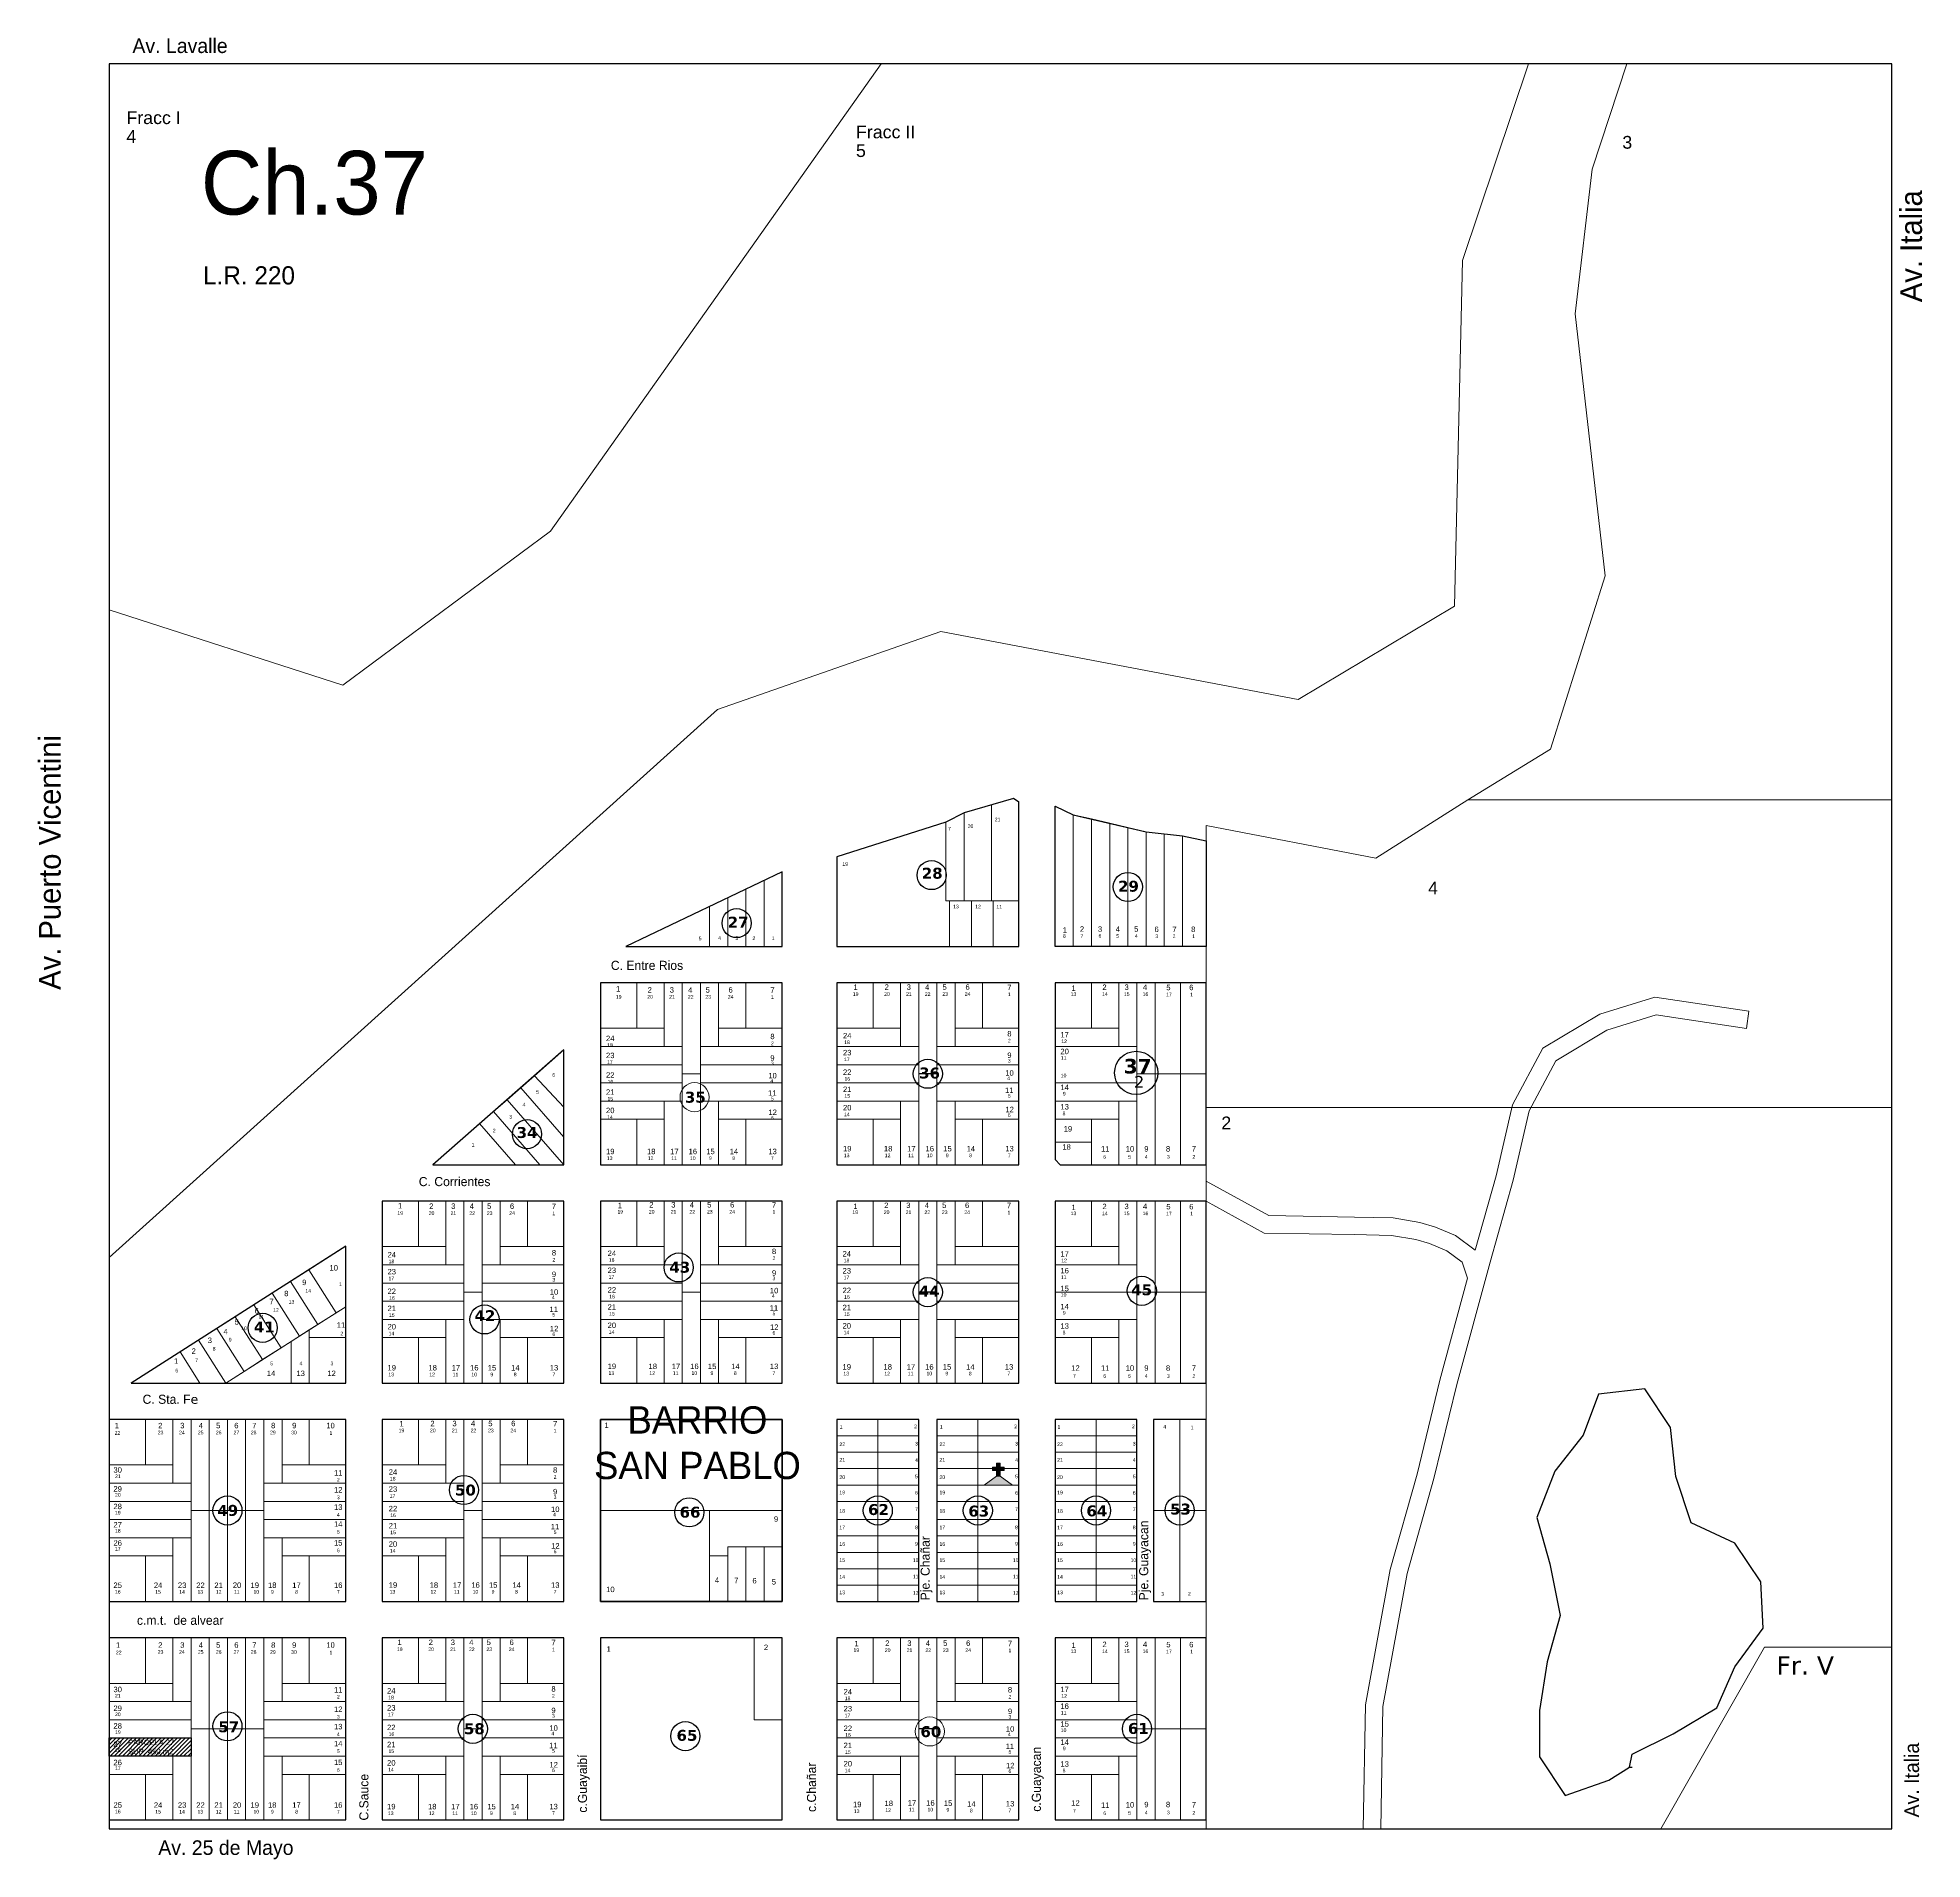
# Model space of a CAD drawing. Header units: millimetres. Extents: x 0 to 6558, y 60 to 10727.
# Drawn here: x 161 to 1197, y 8413 to 9414 of the extents above; entities that cross this region are included whole.
import ezdxf

# ---------------------------------------------------------------- set-up
doc = ezdxf.new("R2010")
doc.units = ezdxf.units.MM
for name, color, linetype, lineweight in [('0 LAGUNA', 140, 'Continuous', 30), ('0 N° CHACRAS', 253, 'Continuous', 35), ('0 N° DE PARCELA', 255, 'Continuous', 25), ('0 SIG - PARCELAS', 252, 'Continuous', 18), ('EQUIPAMIENTOS', 10, 'Continuous', 18)]:
    doc.layers.add(name, color=color, linetype=linetype, lineweight=lineweight)
for name, color, linetype in [('0 NOMBRE DE CALLES', 255, 'Continuous'), ('0 N° DE MANZANA', 255, 'Continuous'), ('0 Nº DE LOTE', 251, 'Continuous'), ('0 SIG - CHACRAS', 253, 'Continuous'), ('0 SIG - MANZANAS', 253, 'Continuous'), ('TERRENO MUNICIPAL', 10, 'Continuous')]:
    doc.layers.add(name, color=color, linetype=linetype)
doc.styles.get("Standard").update_dxf_attribs({"font": 'arial.ttf'})
doc.styles.add('STYLE1', font='arial.ttf')

# ---------------------------------------------------------------- blocks, each defined once
blk = doc.blocks.new('IGLESIA')
at = {"linetype": 'Continuous'}
for points in [[(-4.8, 49.2), (-16.3, 49.2), (-16.3, 39.6), (-4.8, 39.6), (-4.8, 24), (4.8, 24), (4.8, 39.6), (16.3, 39.6), (16.3, 49.2), (4.8, 49.2), (4.8, 60), (-4.8, 60)], [(4.8, 24), (-4.8, 24), (-39, 0), (39, 0)]]:
    blk.add_hatch(color=256, dxfattribs=at).paths.add_polyline_path(points)
for p, q in [((-4.8, 60), (-4.8, 49.2)), ((-4.8, 60), (4.8, 60)), ((4.8, 60), (4.8, 49.2)), ((-4.8, 24), (-39, 0)), ((-39, 0), (39, 0)), ((-16.3, 49.2), (-16.3, 39.6)), ((-4.8, 49.2), (-16.3, 49.2)), ((-4.8, 39.6), (-16.3, 39.6)), ((-4.8, 39.6), (-4.8, 24)), ((-4.8, 24), (4.8, 24)), ((4.8, 49.2), (16.3, 49.2)), ((4.8, 39.6), (16.3, 39.6)), ((4.8, 39.6), (4.8, 24)), ((4.8, 24), (39, 0)), ((16.3, 49.2), (16.3, 39.6))]:
    blk.add_line(p, q, dxfattribs=at)

msp = doc.modelspace()

# ---------------------------------------------------------------- hatches: boundary and pattern name
at = {"layer": 'TERRENO MUNICIPAL'}
h = msp.add_hatch(dxfattribs=at)
h.set_pattern_fill('ANSI31', color=256, scale=0.5)
h.set_pattern_definition([(45, (-322.4474, 5693.1154), (-1.122532, 1.122532), [])])
h.paths.add_polyline_path([(199.979, 8480.105), (244.979, 8480.105), (244.979, 8470.105), (199.979, 8470.105)])

# ---------------------------------------------------------------- linework, layer by layer
at = {"layer": '0 LAGUNA'}
msp.add_lwpolyline([(1035.736, 8464.044), (1037.151, 8471.115), (1059.777, 8482.428), (1083.817, 8496.569), (1093.716, 8519.196), (1109.272, 8540.408), (1107.858, 8565.862), (1093.716, 8587.075), (1069.676, 8598.388), (1061.191, 8623.842), (1058.363, 8650.711), (1044.221, 8671.923), (1018.767, 8669.095), (1010.282, 8646.468), (994.726, 8626.67), (984.827, 8601.216), (991.898, 8575.761), (997.555, 8547.479), (990.484, 8522.024), (986.241, 8495.155), (986.241, 8469.701), (1000.383, 8448.489), (1024.423, 8456.973), (1035.736, 8464.044), (1037.151, 8464.044)], dxfattribs=at)
at = {"layer": '0 N° DE MANZANA'}
for p, q in [((654.979, 8845.105), (644.979, 8845.105)), ((654.979, 8725.105), (644.979, 8725.105)), ((654.979, 8485.105), (644.979, 8485.105))]:
    msp.add_line(p, q, dxfattribs=at)
for centre, radius in [((652.079, 8954.282), 8), ((759.979, 8947.78), 8), ((544.884, 8927.904), 8), ((649.979, 8845.105), 8), ((764.545, 8845.598), 11.884), ((429.664, 8811.928), 8), ((513.037, 8738.677), 8), ((767.643, 8725.846), 8), ((650.003, 8725.105), 8), ((284.307, 8705.488), 8), ((406.265, 8710.105), 8), ((394.979, 8616.371), 8), ((264.979, 8605.105), 8), ((518.858, 8604.068), 8), ((622.479, 8605.105), 8), ((677.479, 8605.105), 8), ((742.479, 8605.105), 8), ((788.479, 8605.105), 8), ((264.979, 8486.493), 8), ((399.903, 8485.105), 8), ((516.717, 8481.08), 8), ((764.979, 8485.105), 8)]:
    msp.add_circle(centre, radius, dxfattribs=at)
at = {"layer": '0 N° DE PARCELA'}
msp.add_lwpolyline([(802.979, 8430.105), (802.979, 8430.105)], dxfattribs=at)
at = {"layer": '0 SIG - CHACRAS'}
msp.add_lwpolyline([(199.979, 8430.105), (1179.979, 8430.105), (1179.979, 9400.105), (199.979, 9400.105)], close=True, dxfattribs=at)
at = {"layer": '0 SIG - MANZANAS'}
for points in [[(599.979, 8964.285), (599.979, 8915.105), (699.979, 8915.105), (699.979, 8994.275), (697.163, 8996.391), (669.979, 8988.475), (659.979, 8983.335), (599.979, 8964.285)], [(719.979, 8992.105), (729.979, 8987.445), (769.979, 8978.125), (789.979, 8975.795), (802.979, 8973.105), (802.979, 8915.105), (719.979, 8915.105), (719.979, 8992.105)]]:
    msp.add_lwpolyline(points, dxfattribs=at)
for points in [[(569.979, 8956.105), (483.979, 8915.105), (569.979, 8915.105)], [(569.979, 8895.105), (469.979, 8895.105), (469.979, 8795.105), (569.979, 8795.105)], [(699.979, 8895.105), (599.979, 8895.105), (599.979, 8795.105), (699.979, 8795.105)], [(802.979, 8895.105), (719.979, 8895.105), (719.979, 8797.935), (722.809, 8795.105), (802.979, 8795.105)], [(449.979, 8858.275), (377.809, 8795.105), (377.809, 8795.105), (449.979, 8795.105)], [(449.979, 8775.105), (349.979, 8775.105), (349.979, 8675.105), (449.979, 8675.105)], [(569.979, 8775.105), (469.979, 8775.105), (469.979, 8675.105), (569.979, 8675.105)], [(699.979, 8775.105), (599.979, 8775.105), (599.979, 8675.105), (699.979, 8675.105)], [(802.979, 8775.105), (719.979, 8775.105), (719.979, 8675.105), (802.979, 8675.105)], [(329.979, 8750.275), (211.979, 8675.105), (211.979, 8675.105), (329.979, 8675.105)], [(329.979, 8655.105), (199.979, 8655.105), (199.979, 8555.105), (329.979, 8555.105)], [(449.979, 8655.105), (349.979, 8655.105), (349.979, 8555.105), (449.979, 8555.105)], [(569.979, 8655.105), (469.979, 8655.105), (469.979, 8555.105), (569.979, 8555.105)], [(469.979, 8655.105), (569.979, 8655.105), (569.979, 8555.105), (469.979, 8555.105)], [(644.979, 8655.105), (599.979, 8655.105), (599.979, 8555.105), (644.979, 8555.105)], [(699.979, 8655.105), (654.979, 8655.105), (654.979, 8555.105), (699.979, 8555.105)], [(764.979, 8655.105), (719.979, 8655.105), (719.979, 8555.105), (764.979, 8555.105)], [(802.979, 8655.105), (773.979, 8655.105), (773.979, 8555.105), (802.979, 8555.105)], [(329.979, 8535.105), (199.979, 8535.105), (199.979, 8435.105), (329.979, 8435.105)], [(449.979, 8535.105), (349.979, 8535.105), (349.979, 8435.105), (449.979, 8435.105)], [(569.979, 8535.105), (469.979, 8535.105), (469.979, 8435.105), (569.979, 8435.105)], [(699.979, 8535.105), (599.979, 8535.105), (599.979, 8435.105), (699.979, 8435.105)], [(802.979, 8535.105), (719.979, 8535.105), (719.979, 8435.105), (802.979, 8435.105)]]:
    msp.add_lwpolyline(points, close=True, dxfattribs=at)
at = {"layer": '0 SIG - PARCELAS'}
for p, q in [((539.979, 8941.802), (539.979, 8915.105)), ((549.979, 8946.57), (549.979, 8915.105)), ((559.979, 8951.337), (559.979, 8915.105)), ((529.979, 8937.035), (529.979, 8915.105)), ((524.979, 8725.105), (514.979, 8725.105)), ((404.979, 8605.105), (394.979, 8605.105)), ((404.979, 8485.105), (394.979, 8485.105))]:
    msp.add_line(p, q, dxfattribs=at)
for points in [[(199.979, 9100.105), (199.979, 8744.105), (534.394, 9045.214), (657.126, 9088.073), (853.616, 9050.769), (939.482, 9102.023), (943.903, 9291.971), (980.259, 9400.105), (624.429, 9400.105), (442.521, 9143.305), (328.459, 9058.724)], [(624.429, 9400.105), (199.979, 9400.105), (199.979, 9100.105), (328.459, 9058.724), (442.521, 9143.305)], [(946.929, 8995.605), (1179.979, 8995.605), (1179.979, 9400.105), (1034.329, 9400.105), (1015.211, 9342.241), (1005.9, 9262.785), (1022.441, 9118.731), (992.347, 9023.577)], [(684.979, 8992.845), (684.979, 8940.105), (669.979, 8940.105), (669.979, 8988.475)], [(699.979, 8994.275), (699.979, 8940.105), (684.979, 8940.105), (684.979, 8992.845), (697.163, 8996.391)], [(599.979, 8964.285), (599.979, 8915.105), (661.979, 8915.105), (661.979, 8940.105), (659.979, 8940.105), (659.979, 8983.335)], [(669.979, 8988.475), (669.979, 8940.105), (659.979, 8940.105), (659.979, 8983.335)], [(719.979, 8992.105), (719.979, 8915.105), (729.979, 8915.105), (729.979, 8987.445)], [(729.979, 8987.445), (729.979, 8915.105), (739.979, 8915.105), (739.979, 8985.115)], [(739.979, 8985.115), (739.979, 8915.105), (749.979, 8915.105), (749.979, 8982.785)], [(749.979, 8982.785), (749.979, 8915.105), (759.979, 8915.105), (759.979, 8980.455)], [(759.979, 8980.455), (759.979, 8915.105), (769.979, 8915.105), (769.979, 8978.125)], [(769.979, 8978.125), (769.979, 8915.105), (779.979, 8915.105), (779.979, 8976.96)], [(779.979, 8976.96), (779.979, 8915.105), (789.979, 8915.105), (789.979, 8975.795)], [(802.979, 8973.105), (802.979, 8915.105), (789.979, 8915.105), (789.979, 8975.795)], [(559.979, 8915.105), (569.979, 8915.105), (569.979, 8956.105), (559.979, 8951.337), (559.979, 8915.105)], [(529.979, 8915.105), (539.979, 8915.105), (539.979, 8941.802), (529.979, 8937.035), (529.979, 8915.105)], [(539.979, 8915.105), (549.979, 8915.105), (549.979, 8946.57), (539.979, 8941.802), (539.979, 8915.105)], [(549.979, 8915.105), (559.979, 8915.105), (559.979, 8951.337), (549.979, 8946.57), (549.979, 8915.105)], [(529.979, 8937.035), (483.979, 8915.105), (529.979, 8915.105)], [(661.979, 8915.105), (673.979, 8915.105), (673.979, 8940.105), (661.979, 8940.105)], [(673.979, 8915.105), (685.979, 8915.105), (685.979, 8940.105), (673.979, 8940.105)], [(685.979, 8915.105), (699.979, 8915.105), (699.979, 8940.105), (685.979, 8940.105)], [(469.979, 8895.105), (489.979, 8895.105), (489.979, 8870.105), (469.979, 8870.105)], [(489.979, 8870.105), (504.979, 8870.105), (504.979, 8895.105), (489.979, 8895.105)], [(504.979, 8895.105), (514.979, 8895.105), (514.979, 8860.105), (504.979, 8860.105)], [(514.979, 8895.105), (524.979, 8895.105), (524.979, 8845.105), (514.979, 8845.105)], [(534.979, 8895.105), (524.979, 8895.105), (524.979, 8860.105), (534.979, 8860.105)], [(549.979, 8870.105), (534.979, 8870.105), (534.979, 8895.105), (549.979, 8895.105)], [(569.979, 8895.105), (549.979, 8895.105), (549.979, 8870.105), (569.979, 8870.105)], [(599.979, 8895.105), (619.979, 8895.105), (619.979, 8870.105), (599.979, 8870.105)], [(619.979, 8870.105), (634.979, 8870.105), (634.979, 8895.105), (619.979, 8895.105)], [(634.979, 8895.105), (644.979, 8895.105), (644.979, 8860.105), (634.979, 8860.105)], [(644.979, 8895.105), (654.979, 8895.105), (654.979, 8845.105), (644.979, 8845.105)], [(664.979, 8895.105), (654.979, 8895.105), (654.979, 8860.105), (664.979, 8860.105)], [(679.979, 8870.105), (664.979, 8870.105), (664.979, 8895.105), (679.979, 8895.105)], [(699.979, 8895.105), (679.979, 8895.105), (679.979, 8870.105), (699.979, 8870.105)], [(719.979, 8895.105), (739.979, 8895.105), (739.979, 8870.105), (719.979, 8870.105)], [(739.979, 8895.105), (754.979, 8895.105), (754.979, 8870.105), (739.979, 8870.105)], [(754.979, 8895.105), (764.979, 8895.105), (764.979, 8860.105), (754.979, 8860.105)], [(764.979, 8895.105), (774.979, 8895.105), (774.979, 8845.105), (764.979, 8845.105)], [(774.979, 8895.105), (788.979, 8895.105), (788.979, 8845.105), (774.979, 8845.105)], [(788.979, 8895.105), (802.979, 8895.105), (802.979, 8845.105), (788.979, 8845.105)], [(469.979, 8870.105), (504.979, 8870.105), (504.979, 8860.105), (469.979, 8860.105)], [(569.979, 8870.105), (534.979, 8870.105), (534.979, 8860.105), (569.979, 8860.105)], [(599.979, 8870.105), (634.979, 8870.105), (634.979, 8860.105), (599.979, 8860.105)], [(699.979, 8870.105), (664.979, 8870.105), (664.979, 8860.105), (699.979, 8860.105)], [(719.979, 8870.105), (754.979, 8870.105), (754.979, 8860.105), (719.979, 8860.105)], [(449.979, 8826.69), (449.979, 8858.275), (433.721, 8844.045)], [(469.979, 8860.105), (514.979, 8860.105), (514.979, 8850.105), (469.979, 8850.105)], [(569.979, 8860.105), (524.979, 8860.105), (524.979, 8850.105), (569.979, 8850.105)], [(599.979, 8860.105), (644.979, 8860.105), (644.979, 8850.105), (599.979, 8850.105)], [(699.979, 8860.105), (654.979, 8860.105), (654.979, 8850.105), (699.979, 8850.105)], [(719.979, 8860.105), (764.979, 8860.105), (764.979, 8840.105), (719.979, 8840.105)], [(469.979, 8850.105), (514.979, 8850.105), (514.979, 8840.105), (469.979, 8840.105)], [(569.979, 8850.105), (524.979, 8850.105), (524.979, 8840.105), (569.979, 8840.105)], [(599.979, 8850.105), (644.979, 8850.105), (644.979, 8840.105), (599.979, 8840.105)], [(699.979, 8850.105), (654.979, 8850.105), (654.979, 8840.105), (699.979, 8840.105)], [(449.979, 8795.105), (449.979, 8810.288), (426.197, 8837.458), (418.672, 8830.872)], [(449.979, 8810.288), (449.979, 8826.69), (433.721, 8844.045), (426.197, 8837.458)], [(469.979, 8840.105), (514.979, 8840.105), (514.979, 8830.105), (469.979, 8830.105)], [(514.979, 8795.105), (524.979, 8795.105), (524.979, 8845.105), (514.979, 8845.105)], [(569.979, 8840.105), (524.979, 8840.105), (524.979, 8830.105), (569.979, 8830.105)], [(599.979, 8840.105), (644.979, 8840.105), (644.979, 8830.105), (599.979, 8830.105)], [(644.979, 8795.105), (654.979, 8795.105), (654.979, 8845.105), (644.979, 8845.105)], [(699.979, 8840.105), (654.979, 8840.105), (654.979, 8830.105), (699.979, 8830.105)], [(719.979, 8840.105), (764.979, 8840.105), (764.979, 8830.105), (719.979, 8830.105)], [(764.979, 8845.105), (774.979, 8845.105), (774.979, 8795.105), (764.979, 8795.105)], [(774.979, 8845.105), (788.979, 8845.105), (788.979, 8795.105), (774.979, 8795.105)], [(788.979, 8845.105), (802.979, 8845.105), (802.979, 8795.105), (788.979, 8795.105)], [(449.979, 8795.105), (418.672, 8830.872), (411.147, 8824.286), (436.689, 8795.105)], [(469.979, 8820.105), (504.979, 8820.105), (504.979, 8830.105), (469.979, 8830.105)], [(504.979, 8795.105), (514.979, 8795.105), (514.979, 8830.105), (504.979, 8830.105)], [(534.979, 8795.105), (524.979, 8795.105), (524.979, 8830.105), (534.979, 8830.105)], [(569.979, 8820.105), (534.979, 8820.105), (534.979, 8830.105), (569.979, 8830.105)], [(599.979, 8820.105), (634.979, 8820.105), (634.979, 8830.105), (599.979, 8830.105)], [(634.979, 8795.105), (644.979, 8795.105), (644.979, 8830.105), (634.979, 8830.105)], [(664.979, 8795.105), (654.979, 8795.105), (654.979, 8830.105), (664.979, 8830.105)], [(699.979, 8820.105), (664.979, 8820.105), (664.979, 8830.105), (699.979, 8830.105)], [(719.979, 8830.105), (754.979, 8830.105), (754.979, 8820.105), (719.979, 8820.105)], [(754.979, 8830.105), (764.979, 8830.105), (764.979, 8795.105), (754.979, 8795.105)], [(423.4, 8795.105), (403.623, 8817.699), (377.809, 8795.105)], [(436.689, 8795.105), (411.147, 8824.286), (403.623, 8817.699), (423.4, 8795.105)], [(469.979, 8795.105), (489.979, 8795.105), (489.979, 8820.105), (469.979, 8820.105)], [(489.979, 8820.105), (504.979, 8820.105), (504.979, 8795.105), (489.979, 8795.105)], [(549.979, 8820.105), (534.979, 8820.105), (534.979, 8795.105), (549.979, 8795.105)], [(569.979, 8795.105), (549.979, 8795.105), (549.979, 8820.105), (569.979, 8820.105)], [(599.979, 8795.105), (619.979, 8795.105), (619.979, 8820.105), (599.979, 8820.105)], [(619.979, 8820.105), (634.979, 8820.105), (634.979, 8795.105), (619.979, 8795.105)], [(679.979, 8820.105), (664.979, 8820.105), (664.979, 8795.105), (679.979, 8795.105)], [(699.979, 8795.105), (679.979, 8795.105), (679.979, 8820.105), (699.979, 8820.105)], [(719.979, 8820.105), (739.979, 8820.105), (739.979, 8807.605), (719.979, 8807.605)], [(739.979, 8820.105), (754.979, 8820.105), (754.979, 8795.105), (739.979, 8795.105)], [(1179.979, 8826.605), (802.979, 8826.605), (802.979, 8430.105), (1052.979, 8430.105), (1109.923, 8530), (1179.979, 8530)], [(739.979, 8807.605), (719.979, 8807.605), (719.979, 8797.935), (722.809, 8795.105), (739.979, 8795.105)], [(349.979, 8775.105), (369.979, 8775.105), (369.979, 8750.105), (349.979, 8750.105)], [(369.979, 8750.105), (384.979, 8750.105), (384.979, 8775.105), (369.979, 8775.105)], [(384.979, 8775.105), (394.979, 8775.105), (394.979, 8740.105), (384.979, 8740.105)], [(394.979, 8775.105), (404.979, 8775.105), (404.979, 8725.105), (394.979, 8725.105)], [(414.979, 8775.105), (404.979, 8775.105), (404.979, 8740.105), (414.979, 8740.105)], [(429.979, 8750.105), (414.979, 8750.105), (414.979, 8775.105), (429.979, 8775.105)], [(449.979, 8775.105), (429.979, 8775.105), (429.979, 8750.105), (449.979, 8750.105)], [(469.979, 8775.105), (489.979, 8775.105), (489.979, 8750.105), (469.979, 8750.105)], [(489.979, 8750.105), (504.979, 8750.105), (504.979, 8775.105), (489.979, 8775.105)], [(504.979, 8775.105), (514.979, 8775.105), (514.979, 8740.105), (504.979, 8740.105)], [(514.979, 8775.105), (524.979, 8775.105), (524.979, 8725.105), (514.979, 8725.105)], [(534.979, 8775.105), (524.979, 8775.105), (524.979, 8740.105), (534.979, 8740.105)], [(549.979, 8750.105), (534.979, 8750.105), (534.979, 8775.105), (549.979, 8775.105)], [(569.979, 8775.105), (549.979, 8775.105), (549.979, 8750.105), (569.979, 8750.105)], [(599.979, 8775.105), (619.979, 8775.105), (619.979, 8750.105), (599.979, 8750.105)], [(619.979, 8750.105), (634.979, 8750.105), (634.979, 8775.105), (619.979, 8775.105)], [(634.979, 8775.105), (644.979, 8775.105), (644.979, 8740.105), (634.979, 8740.105)], [(644.979, 8775.105), (654.979, 8775.105), (654.979, 8725.105), (644.979, 8725.105)], [(664.979, 8775.105), (654.979, 8775.105), (654.979, 8740.105), (664.979, 8740.105)], [(679.979, 8750.105), (664.979, 8750.105), (664.979, 8775.105), (679.979, 8775.105)], [(699.979, 8775.105), (679.979, 8775.105), (679.979, 8750.105), (699.979, 8750.105)], [(719.979, 8775.105), (739.979, 8775.105), (739.979, 8750.105), (719.979, 8750.105)], [(739.979, 8750.105), (754.979, 8750.105), (754.979, 8775.105), (739.979, 8775.105)], [(754.979, 8775.105), (764.979, 8775.105), (764.979, 8740.105), (754.979, 8740.105)], [(764.979, 8775.105), (774.979, 8775.105), (774.979, 8725.105), (764.979, 8725.105)], [(774.979, 8775.105), (788.979, 8775.105), (788.979, 8725.105), (774.979, 8725.105)], [(802.979, 8775.105), (788.979, 8775.105), (788.979, 8725.105), (802.979, 8725.105)], [(329.979, 8750.275), (309.775, 8737.404), (324.819, 8713.789), (329.979, 8717.076)], [(349.979, 8750.105), (384.979, 8750.105), (384.979, 8740.105), (349.979, 8740.105)], [(449.979, 8750.105), (414.979, 8750.105), (414.979, 8740.105), (449.979, 8740.105)], [(469.979, 8750.105), (504.979, 8750.105), (504.979, 8740.105), (469.979, 8740.105)], [(569.979, 8750.105), (534.979, 8750.105), (534.979, 8740.105), (569.979, 8740.105)], [(599.979, 8750.105), (634.979, 8750.105), (634.979, 8740.105), (599.979, 8740.105)], [(699.979, 8750.105), (664.979, 8750.105), (664.979, 8740.105), (699.979, 8740.105)], [(719.979, 8750.105), (754.979, 8750.105), (754.979, 8740.105), (719.979, 8740.105)], [(309.775, 8737.404), (299.654, 8730.957), (314.698, 8707.341), (324.819, 8713.789)], [(309.775, 8737.404), (299.654, 8730.957), (314.698, 8707.341), (324.819, 8713.789)], [(349.979, 8740.105), (394.979, 8740.105), (394.979, 8730.105), (349.979, 8730.105)], [(449.979, 8740.105), (404.979, 8740.105), (404.979, 8730.105), (449.979, 8730.105)], [(469.979, 8740.105), (514.979, 8740.105), (514.979, 8730.105), (469.979, 8730.105)], [(569.979, 8740.105), (524.979, 8740.105), (524.979, 8730.105), (569.979, 8730.105)], [(599.979, 8740.105), (644.979, 8740.105), (644.979, 8730.105), (599.979, 8730.105)], [(699.979, 8740.105), (654.979, 8740.105), (654.979, 8730.105), (699.979, 8730.105)], [(719.979, 8740.105), (764.979, 8740.105), (764.979, 8725.105), (719.979, 8725.105)], [(289.533, 8724.509), (279.412, 8718.062), (294.456, 8694.447), (304.577, 8700.894)], [(299.654, 8730.957), (289.533, 8724.509), (304.577, 8700.894), (314.698, 8707.341)], [(349.979, 8730.105), (394.979, 8730.105), (394.979, 8720.105), (349.979, 8720.105)], [(394.979, 8675.105), (404.979, 8675.105), (404.979, 8725.105), (394.979, 8725.105)], [(449.979, 8730.105), (404.979, 8730.105), (404.979, 8720.105), (449.979, 8720.105)], [(469.979, 8730.105), (514.979, 8730.105), (514.979, 8720.105), (469.979, 8720.105)], [(514.979, 8675.105), (524.979, 8675.105), (524.979, 8725.105), (514.979, 8725.105)], [(569.979, 8730.105), (524.979, 8730.105), (524.979, 8720.105), (569.979, 8720.105)], [(599.979, 8730.105), (644.979, 8730.105), (644.979, 8720.105), (599.979, 8720.105)], [(644.979, 8675.105), (654.979, 8675.105), (654.979, 8725.105), (644.979, 8725.105)], [(699.979, 8730.105), (654.979, 8730.105), (654.979, 8720.105), (699.979, 8720.105)], [(719.979, 8710.105), (764.979, 8710.105), (764.979, 8725.105), (719.979, 8725.105)], [(764.979, 8675.105), (774.979, 8675.105), (774.979, 8725.105), (764.979, 8725.105)], [(774.979, 8675.105), (788.979, 8675.105), (788.979, 8725.105), (774.979, 8725.105)], [(802.979, 8675.105), (788.979, 8675.105), (788.979, 8725.105), (802.979, 8725.105)], [(279.412, 8718.062), (269.291, 8711.615), (284.335, 8687.999), (294.456, 8694.447)], [(309.979, 8704.335), (309.979, 8700.105), (329.979, 8700.105), (329.979, 8717.076)], [(349.979, 8720.105), (394.979, 8720.105), (394.979, 8710.105), (349.979, 8710.105)], [(449.979, 8720.105), (404.979, 8720.105), (404.979, 8710.105), (449.979, 8710.105)], [(469.979, 8720.105), (514.979, 8720.105), (514.979, 8710.105), (469.979, 8710.105)], [(569.979, 8720.105), (524.979, 8720.105), (524.979, 8710.105), (569.979, 8710.105)], [(599.979, 8720.105), (644.979, 8720.105), (644.979, 8710.105), (599.979, 8710.105)], [(699.979, 8720.105), (654.979, 8720.105), (654.979, 8710.105), (699.979, 8710.105)], [(259.171, 8705.167), (249.05, 8698.72), (264.093, 8675.105), (274.214, 8681.552)], [(269.291, 8711.615), (259.171, 8705.167), (274.214, 8681.552), (284.335, 8687.999)], [(309.979, 8704.335), (299.979, 8697.965), (299.979, 8675.105), (309.979, 8675.105)], [(349.979, 8700.105), (384.979, 8700.105), (384.979, 8710.105), (349.979, 8710.105)], [(384.979, 8675.105), (394.979, 8675.105), (394.979, 8710.105), (384.979, 8710.105)], [(414.979, 8675.105), (404.979, 8675.105), (404.979, 8710.105), (414.979, 8710.105)], [(449.979, 8700.105), (414.979, 8700.105), (414.979, 8710.105), (449.979, 8710.105)], [(469.979, 8700.105), (504.979, 8700.105), (504.979, 8710.105), (469.979, 8710.105)], [(504.979, 8675.105), (514.979, 8675.105), (514.979, 8710.105), (504.979, 8710.105)], [(534.979, 8675.105), (524.979, 8675.105), (524.979, 8710.105), (534.979, 8710.105)], [(569.979, 8700.105), (534.979, 8700.105), (534.979, 8710.105), (569.979, 8710.105)], [(599.979, 8700.105), (634.979, 8700.105), (634.979, 8710.105), (599.979, 8710.105)], [(634.979, 8675.105), (644.979, 8675.105), (644.979, 8710.105), (634.979, 8710.105)], [(664.979, 8675.105), (654.979, 8675.105), (654.979, 8710.105), (664.979, 8710.105)], [(699.979, 8700.105), (664.979, 8700.105), (664.979, 8710.105), (699.979, 8710.105)], [(719.979, 8700.105), (754.979, 8700.105), (754.979, 8710.105), (719.979, 8710.105)], [(754.979, 8675.105), (764.979, 8675.105), (764.979, 8710.105), (754.979, 8710.105)], [(249.05, 8698.72), (238.929, 8692.273), (249.865, 8675.105), (264.093, 8675.105)], [(299.979, 8697.965), (264.093, 8675.105), (299.979, 8675.105)], [(329.979, 8675.105), (309.979, 8675.105), (309.979, 8700.105), (329.979, 8700.105)], [(349.979, 8675.105), (369.979, 8675.105), (369.979, 8700.105), (349.979, 8700.105)], [(369.979, 8700.105), (384.979, 8700.105), (384.979, 8675.105), (369.979, 8675.105)], [(429.979, 8700.105), (414.979, 8700.105), (414.979, 8675.105), (429.979, 8675.105)], [(449.979, 8675.105), (429.979, 8675.105), (429.979, 8700.105), (449.979, 8700.105)], [(469.979, 8675.105), (489.979, 8675.105), (489.979, 8700.105), (469.979, 8700.105)], [(489.979, 8700.105), (504.979, 8700.105), (504.979, 8675.105), (489.979, 8675.105)], [(549.979, 8700.105), (534.979, 8700.105), (534.979, 8675.105), (549.979, 8675.105)], [(569.979, 8675.105), (549.979, 8675.105), (549.979, 8700.105), (569.979, 8700.105)], [(599.979, 8675.105), (619.979, 8675.105), (619.979, 8700.105), (599.979, 8700.105)], [(619.979, 8700.105), (634.979, 8700.105), (634.979, 8675.105), (619.979, 8675.105)], [(679.979, 8700.105), (664.979, 8700.105), (664.979, 8675.105), (679.979, 8675.105)], [(699.979, 8675.105), (679.979, 8675.105), (679.979, 8700.105), (699.979, 8700.105)], [(719.979, 8675.105), (739.979, 8675.105), (739.979, 8700.105), (719.979, 8700.105)], [(739.979, 8700.105), (754.979, 8700.105), (754.979, 8675.105), (739.979, 8675.105)], [(238.929, 8692.273), (211.979, 8675.105), (249.865, 8675.105)], [(199.979, 8655.105), (219.979, 8655.105), (219.979, 8630.105), (199.979, 8630.105)], [(219.979, 8630.105), (234.979, 8630.105), (234.979, 8655.105), (219.979, 8655.105)], [(234.979, 8655.105), (244.979, 8655.105), (244.979, 8620.105), (234.979, 8620.105)], [(244.979, 8655.105), (254.979, 8655.105), (254.979, 8605.105), (244.979, 8605.105)], [(254.979, 8655.105), (264.979, 8655.105), (264.979, 8605.105), (254.979, 8605.105)], [(264.979, 8655.105), (274.979, 8655.105), (274.979, 8605.105), (264.979, 8605.105)], [(274.979, 8655.105), (284.979, 8655.105), (284.979, 8605.105), (274.979, 8605.105)], [(294.979, 8655.105), (284.979, 8655.105), (284.979, 8620.105), (294.979, 8620.105)], [(309.979, 8630.105), (294.979, 8630.105), (294.979, 8655.105), (309.979, 8655.105)], [(329.979, 8655.105), (309.979, 8655.105), (309.979, 8630.105), (329.979, 8630.105)], [(349.979, 8655.105), (369.979, 8655.105), (369.979, 8630.105), (349.979, 8630.105)], [(369.979, 8630.105), (384.979, 8630.105), (384.979, 8655.105), (369.979, 8655.105)], [(384.979, 8655.105), (394.979, 8655.105), (394.979, 8620.105), (384.979, 8620.105)], [(394.979, 8655.105), (404.979, 8655.105), (404.979, 8605.105), (394.979, 8605.105)], [(414.979, 8655.105), (404.979, 8655.105), (404.979, 8620.105), (414.979, 8620.105)], [(429.979, 8630.105), (414.979, 8630.105), (414.979, 8655.105), (429.979, 8655.105)], [(449.979, 8655.105), (429.979, 8655.105), (429.979, 8630.105), (449.979, 8630.105)], [(469.979, 8655.105), (569.979, 8655.105), (569.979, 8605.105), (469.979, 8605.105)], [(599.979, 8646.105), (622.479, 8646.105), (622.479, 8655.105), (599.979, 8655.105)], [(622.479, 8646.105), (644.979, 8646.105), (644.979, 8655.105), (622.479, 8655.105)], [(654.979, 8646.105), (677.479, 8646.105), (677.479, 8655.105), (654.979, 8655.105)], [(677.479, 8646.105), (699.979, 8646.105), (699.979, 8655.105), (677.479, 8655.105)], [(719.979, 8646.105), (742.479, 8646.105), (742.479, 8655.105), (719.979, 8655.105)], [(742.479, 8646.105), (764.979, 8646.105), (764.979, 8655.105), (742.479, 8655.105)], [(773.979, 8655.105), (788.479, 8655.105), (788.479, 8605.105), (773.979, 8605.105)], [(788.479, 8605.105), (802.979, 8605.105), (802.979, 8655.105), (788.479, 8655.105)], [(599.979, 8637.105), (622.479, 8637.105), (622.479, 8646.105), (599.979, 8646.105)], [(622.479, 8637.105), (644.979, 8637.105), (644.979, 8646.105), (622.479, 8646.105)], [(654.979, 8637.105), (677.479, 8637.105), (677.479, 8646.105), (654.979, 8646.105)], [(677.479, 8637.105), (699.979, 8637.105), (699.979, 8646.105), (677.479, 8646.105)], [(719.979, 8637.105), (742.479, 8637.105), (742.479, 8646.105), (719.979, 8646.105)], [(742.479, 8637.105), (764.979, 8637.105), (764.979, 8646.105), (742.479, 8646.105)], [(599.979, 8628.105), (622.479, 8628.105), (622.479, 8637.105), (599.979, 8637.105)], [(622.479, 8628.105), (644.979, 8628.105), (644.979, 8637.105), (622.479, 8637.105)], [(654.979, 8628.105), (677.479, 8628.105), (677.479, 8637.105), (654.979, 8637.105)], [(677.479, 8628.105), (699.979, 8628.105), (699.979, 8637.105), (677.479, 8637.105)], [(719.979, 8628.105), (742.479, 8628.105), (742.479, 8637.105), (719.979, 8637.105)], [(742.479, 8628.105), (764.979, 8628.105), (764.979, 8637.105), (742.479, 8637.105)], [(199.979, 8630.105), (234.979, 8630.105), (234.979, 8620.105), (199.979, 8620.105)], [(199.979, 8620.105), (244.979, 8620.105), (244.979, 8610.105), (199.979, 8610.105)], [(329.979, 8620.105), (284.979, 8620.105), (284.979, 8610.105), (329.979, 8610.105)], [(329.979, 8630.105), (294.979, 8630.105), (294.979, 8620.105), (329.979, 8620.105)], [(349.979, 8630.105), (384.979, 8630.105), (384.979, 8620.105), (349.979, 8620.105)], [(349.979, 8620.105), (394.979, 8620.105), (394.979, 8610.105), (349.979, 8610.105)], [(449.979, 8620.105), (404.979, 8620.105), (404.979, 8610.105), (449.979, 8610.105)], [(449.979, 8630.105), (414.979, 8630.105), (414.979, 8620.105), (449.979, 8620.105)], [(599.979, 8619.105), (622.479, 8619.105), (622.479, 8628.105), (599.979, 8628.105)], [(622.479, 8619.105), (644.979, 8619.105), (644.979, 8628.105), (622.479, 8628.105)], [(654.979, 8619.105), (677.479, 8619.105), (677.479, 8628.105), (654.979, 8628.105)], [(677.479, 8619.105), (699.979, 8619.105), (699.979, 8628.105), (677.479, 8628.105)], [(719.979, 8619.105), (742.479, 8619.105), (742.479, 8628.105), (719.979, 8628.105)], [(742.479, 8619.105), (764.979, 8619.105), (764.979, 8628.105), (742.479, 8628.105)], [(199.979, 8610.105), (244.979, 8610.105), (244.979, 8600.105), (199.979, 8600.105)], [(329.979, 8610.105), (284.979, 8610.105), (284.979, 8600.105), (329.979, 8600.105)], [(349.979, 8610.105), (394.979, 8610.105), (394.979, 8600.105), (349.979, 8600.105)], [(449.979, 8610.105), (404.979, 8610.105), (404.979, 8600.105), (449.979, 8600.105)], [(599.979, 8610.105), (622.479, 8610.105), (622.479, 8619.105), (599.979, 8619.105)], [(599.979, 8600.105), (622.479, 8600.105), (622.479, 8610.105), (599.979, 8610.105)], [(622.479, 8610.105), (644.979, 8610.105), (644.979, 8619.105), (622.479, 8619.105)], [(622.479, 8600.105), (644.979, 8600.105), (644.979, 8610.105), (622.479, 8610.105)], [(654.979, 8610.105), (677.479, 8610.105), (677.479, 8619.105), (654.979, 8619.105)], [(654.979, 8600.105), (677.479, 8600.105), (677.479, 8610.105), (654.979, 8610.105)], [(677.479, 8610.105), (699.979, 8610.105), (699.979, 8619.105), (677.479, 8619.105)], [(677.479, 8600.105), (699.979, 8600.105), (699.979, 8610.105), (677.479, 8610.105)], [(719.979, 8610.105), (742.479, 8610.105), (742.479, 8619.105), (719.979, 8619.105)], [(719.979, 8600.105), (742.479, 8600.105), (742.479, 8610.105), (719.979, 8610.105)], [(742.479, 8610.105), (764.979, 8610.105), (764.979, 8619.105), (742.479, 8619.105)], [(742.479, 8600.105), (764.979, 8600.105), (764.979, 8610.105), (742.479, 8610.105)], [(199.979, 8600.105), (244.979, 8600.105), (244.979, 8590.105), (199.979, 8590.105)], [(244.979, 8555.105), (254.979, 8555.105), (254.979, 8605.105), (244.979, 8605.105)], [(254.979, 8555.105), (264.979, 8555.105), (264.979, 8605.105), (254.979, 8605.105)], [(264.979, 8555.105), (274.979, 8555.105), (274.979, 8605.105), (264.979, 8605.105)], [(274.979, 8555.105), (284.979, 8555.105), (284.979, 8605.105), (274.979, 8605.105)], [(329.979, 8600.105), (284.979, 8600.105), (284.979, 8590.105), (329.979, 8590.105)], [(349.979, 8600.105), (394.979, 8600.105), (394.979, 8590.105), (349.979, 8590.105)], [(394.979, 8555.105), (404.979, 8555.105), (404.979, 8605.105), (394.979, 8605.105)], [(449.979, 8600.105), (404.979, 8600.105), (404.979, 8590.105), (449.979, 8590.105)], [(469.979, 8605.105), (569.979, 8605.105), (569.979, 8555.105), (469.979, 8555.105)], [(469.979, 8605.105), (529.979, 8605.105), (529.979, 8555.105), (469.979, 8555.105)], [(569.979, 8605.105), (529.979, 8605.105), (529.979, 8580.105), (539.979, 8580.105), (539.979, 8585.105), (569.979, 8585.105)], [(599.979, 8591.105), (622.479, 8591.105), (622.479, 8600.105), (599.979, 8600.105)], [(622.479, 8591.105), (644.979, 8591.105), (644.979, 8600.105), (622.479, 8600.105)], [(654.979, 8591.105), (677.479, 8591.105), (677.479, 8600.105), (654.979, 8600.105)], [(677.479, 8591.105), (699.979, 8591.105), (699.979, 8600.105), (677.479, 8600.105)], [(719.979, 8591.105), (742.479, 8591.105), (742.479, 8600.105), (719.979, 8600.105)], [(742.479, 8591.105), (764.979, 8591.105), (764.979, 8600.105), (742.479, 8600.105)], [(773.979, 8605.105), (788.479, 8605.105), (788.479, 8555.105), (773.979, 8555.105)], [(788.479, 8555.105), (802.979, 8555.105), (802.979, 8605.105), (788.479, 8605.105)], [(199.979, 8580.105), (234.979, 8580.105), (234.979, 8590.105), (199.979, 8590.105)], [(234.979, 8555.105), (244.979, 8555.105), (244.979, 8590.105), (234.979, 8590.105)], [(294.979, 8555.105), (284.979, 8555.105), (284.979, 8590.105), (294.979, 8590.105)], [(329.979, 8580.105), (294.979, 8580.105), (294.979, 8590.105), (329.979, 8590.105)], [(349.979, 8580.105), (384.979, 8580.105), (384.979, 8590.105), (349.979, 8590.105)], [(384.979, 8555.105), (394.979, 8555.105), (394.979, 8590.105), (384.979, 8590.105)], [(414.979, 8555.105), (404.979, 8555.105), (404.979, 8590.105), (414.979, 8590.105)], [(449.979, 8580.105), (414.979, 8580.105), (414.979, 8590.105), (449.979, 8590.105)], [(599.979, 8582.105), (622.479, 8582.105), (622.479, 8591.105), (599.979, 8591.105)], [(622.479, 8582.105), (644.979, 8582.105), (644.979, 8591.105), (622.479, 8591.105)], [(654.979, 8582.105), (677.479, 8582.105), (677.479, 8591.105), (654.979, 8591.105)], [(677.479, 8582.105), (699.979, 8582.105), (699.979, 8591.105), (677.479, 8591.105)], [(719.979, 8582.105), (742.479, 8582.105), (742.479, 8591.105), (719.979, 8591.105)], [(742.479, 8582.105), (764.979, 8582.105), (764.979, 8591.105), (742.479, 8591.105)], [(199.979, 8555.105), (219.979, 8555.105), (219.979, 8580.105), (199.979, 8580.105)], [(219.979, 8580.105), (234.979, 8580.105), (234.979, 8555.105), (219.979, 8555.105)], [(309.979, 8580.105), (294.979, 8580.105), (294.979, 8555.105), (309.979, 8555.105)], [(329.979, 8555.105), (309.979, 8555.105), (309.979, 8580.105), (329.979, 8580.105)], [(349.979, 8555.105), (369.979, 8555.105), (369.979, 8580.105), (349.979, 8580.105)], [(369.979, 8580.105), (384.979, 8580.105), (384.979, 8555.105), (369.979, 8555.105)], [(429.979, 8580.105), (414.979, 8580.105), (414.979, 8555.105), (429.979, 8555.105)], [(449.979, 8555.105), (429.979, 8555.105), (429.979, 8580.105), (449.979, 8580.105)], [(539.979, 8555.105), (529.979, 8555.105), (529.979, 8580.105), (539.979, 8580.105)], [(539.979, 8555.105), (549.979, 8555.105), (549.979, 8585.105), (539.979, 8585.105)], [(549.979, 8555.105), (559.979, 8555.105), (559.979, 8585.105), (549.979, 8585.105)], [(559.979, 8555.105), (569.979, 8555.105), (569.979, 8585.105), (559.979, 8585.105)], [(599.979, 8573.105), (622.479, 8573.105), (622.479, 8582.105), (599.979, 8582.105)], [(622.479, 8573.105), (644.979, 8573.105), (644.979, 8582.105), (622.479, 8582.105)], [(654.979, 8573.105), (677.479, 8573.105), (677.479, 8582.105), (654.979, 8582.105)], [(677.479, 8573.105), (699.979, 8573.105), (699.979, 8582.105), (677.479, 8582.105)], [(719.979, 8573.105), (742.479, 8573.105), (742.479, 8582.105), (719.979, 8582.105)], [(742.479, 8573.105), (764.979, 8573.105), (764.979, 8582.105), (742.479, 8582.105)], [(599.979, 8564.105), (622.479, 8564.105), (622.479, 8573.105), (599.979, 8573.105)], [(622.479, 8564.105), (644.979, 8564.105), (644.979, 8573.105), (622.479, 8573.105)], [(654.979, 8564.105), (677.479, 8564.105), (677.479, 8573.105), (654.979, 8573.105)], [(677.479, 8564.105), (699.979, 8564.105), (699.979, 8573.105), (677.479, 8573.105)], [(719.979, 8564.105), (742.479, 8564.105), (742.479, 8573.105), (719.979, 8573.105)], [(742.479, 8564.105), (764.979, 8564.105), (764.979, 8573.105), (742.479, 8573.105)], [(599.979, 8555.105), (622.479, 8555.105), (622.479, 8564.105), (599.979, 8564.105)], [(622.479, 8555.105), (644.979, 8555.105), (644.979, 8564.105), (622.479, 8564.105)], [(654.979, 8555.105), (677.479, 8555.105), (677.479, 8564.105), (654.979, 8564.105)], [(677.479, 8555.105), (699.979, 8555.105), (699.979, 8564.105), (677.479, 8564.105)], [(719.979, 8555.105), (742.479, 8555.105), (742.479, 8564.105), (719.979, 8564.105)], [(742.479, 8555.105), (764.979, 8555.105), (764.979, 8564.105), (742.479, 8564.105)], [(199.979, 8535.105), (219.979, 8535.105), (219.979, 8510.105), (199.979, 8510.105)], [(219.979, 8510.105), (234.979, 8510.105), (234.979, 8535.105), (219.979, 8535.105)], [(234.979, 8535.105), (244.979, 8535.105), (244.979, 8500.105), (234.979, 8500.105)], [(244.979, 8535.105), (254.979, 8535.105), (254.979, 8485.105), (244.979, 8485.105)], [(254.979, 8535.105), (264.979, 8535.105), (264.979, 8485.105), (254.979, 8485.105)], [(264.979, 8535.105), (274.979, 8535.105), (274.979, 8485.105), (264.979, 8485.105)], [(274.979, 8535.105), (284.979, 8535.105), (284.979, 8485.105), (274.979, 8485.105)], [(294.979, 8535.105), (284.979, 8535.105), (284.979, 8500.105), (294.979, 8500.105)], [(309.979, 8510.105), (294.979, 8510.105), (294.979, 8535.105), (309.979, 8535.105)], [(329.979, 8535.105), (309.979, 8535.105), (309.979, 8510.105), (329.979, 8510.105)], [(349.979, 8535.105), (369.979, 8535.105), (369.979, 8510.105), (349.979, 8510.105)], [(369.979, 8510.105), (384.979, 8510.105), (384.979, 8535.105), (369.979, 8535.105)], [(384.979, 8535.105), (394.979, 8535.105), (394.979, 8500.105), (384.979, 8500.105)], [(394.979, 8535.105), (404.979, 8535.105), (404.979, 8485.105), (394.979, 8485.105)], [(414.979, 8535.105), (404.979, 8535.105), (404.979, 8500.105), (414.979, 8500.105)], [(429.979, 8510.105), (414.979, 8510.105), (414.979, 8535.105), (429.979, 8535.105)], [(449.979, 8535.105), (429.979, 8535.105), (429.979, 8510.105), (449.979, 8510.105)], [(469.979, 8535.105), (554.579, 8535.105), (554.579, 8490.105), (569.979, 8490.105), (569.979, 8435.105), (469.979, 8435.105)], [(554.579, 8535.105), (569.979, 8535.105), (569.979, 8490.105), (554.579, 8490.105)], [(599.979, 8535.105), (619.979, 8535.105), (619.979, 8510.105), (599.979, 8510.105)], [(619.979, 8510.105), (634.979, 8510.105), (634.979, 8535.105), (619.979, 8535.105)], [(634.979, 8535.105), (644.979, 8535.105), (644.979, 8500.105), (634.979, 8500.105)], [(644.979, 8535.105), (654.979, 8535.105), (654.979, 8485.105), (644.979, 8485.105)], [(664.979, 8535.105), (654.979, 8535.105), (654.979, 8500.105), (664.979, 8500.105)], [(679.979, 8510.105), (664.979, 8510.105), (664.979, 8535.105), (679.979, 8535.105)], [(699.979, 8535.105), (679.979, 8535.105), (679.979, 8510.105), (699.979, 8510.105)], [(719.979, 8535.105), (739.979, 8535.105), (739.979, 8510.105), (719.979, 8510.105)], [(739.979, 8510.105), (754.979, 8510.105), (754.979, 8535.105), (739.979, 8535.105)], [(754.979, 8535.105), (764.979, 8535.105), (764.979, 8500.105), (754.979, 8500.105)], [(764.979, 8535.105), (774.979, 8535.105), (774.979, 8485.105), (764.979, 8485.105)], [(774.979, 8535.105), (788.979, 8535.105), (788.979, 8485.105), (774.979, 8485.105)], [(802.979, 8535.105), (788.979, 8535.105), (788.979, 8485.105), (802.979, 8485.105)], [(1179.979, 8430.105), (1052.979, 8430.105), (1109.923, 8530), (1179.979, 8530)], [(199.979, 8510.105), (234.979, 8510.105), (234.979, 8500.105), (199.979, 8500.105)], [(329.979, 8510.105), (294.979, 8510.105), (294.979, 8500.105), (329.979, 8500.105)], [(349.979, 8510.105), (384.979, 8510.105), (384.979, 8500.105), (349.979, 8500.105)], [(449.979, 8510.105), (414.979, 8510.105), (414.979, 8500.105), (449.979, 8500.105)], [(599.979, 8510.105), (634.979, 8510.105), (634.979, 8500.105), (599.979, 8500.105)], [(699.979, 8510.105), (664.979, 8510.105), (664.979, 8500.105), (699.979, 8500.105)], [(719.979, 8510.105), (754.979, 8510.105), (754.979, 8500.105), (719.979, 8500.105)], [(199.979, 8500.105), (244.979, 8500.105), (244.979, 8490.105), (199.979, 8490.105)], [(329.979, 8500.105), (284.979, 8500.105), (284.979, 8490.105), (329.979, 8490.105)], [(349.979, 8500.105), (394.979, 8500.105), (394.979, 8490.105), (349.979, 8490.105)], [(449.979, 8500.105), (404.979, 8500.105), (404.979, 8490.105), (449.979, 8490.105)], [(599.979, 8500.105), (644.979, 8500.105), (644.979, 8490.105), (599.979, 8490.105)], [(699.979, 8500.105), (654.979, 8500.105), (654.979, 8490.105), (699.979, 8490.105)], [(719.979, 8500.105), (764.979, 8500.105), (764.979, 8490.105), (719.979, 8490.105)], [(199.979, 8490.105), (244.979, 8490.105), (244.979, 8480.105), (199.979, 8480.105)], [(329.979, 8490.105), (284.979, 8490.105), (284.979, 8480.105), (329.979, 8480.105)], [(349.979, 8490.105), (394.979, 8490.105), (394.979, 8480.105), (349.979, 8480.105)], [(449.979, 8490.105), (404.979, 8490.105), (404.979, 8480.105), (449.979, 8480.105)], [(599.979, 8490.105), (644.979, 8490.105), (644.979, 8480.105), (599.979, 8480.105)], [(699.979, 8490.105), (654.979, 8490.105), (654.979, 8480.105), (699.979, 8480.105)], [(719.979, 8490.105), (764.979, 8490.105), (764.979, 8480.105), (719.979, 8480.105)], [(199.979, 8480.105), (244.979, 8480.105), (244.979, 8470.105), (199.979, 8470.105)], [(244.979, 8435.105), (254.979, 8435.105), (254.979, 8485.105), (244.979, 8485.105)], [(254.979, 8435.105), (264.979, 8435.105), (264.979, 8485.105), (254.979, 8485.105)], [(264.979, 8435.105), (274.979, 8435.105), (274.979, 8485.105), (264.979, 8485.105)], [(274.979, 8435.105), (284.979, 8435.105), (284.979, 8485.105), (274.979, 8485.105)], [(329.979, 8480.105), (284.979, 8480.105), (284.979, 8470.105), (329.979, 8470.105)], [(349.979, 8480.105), (394.979, 8480.105), (394.979, 8470.105), (349.979, 8470.105)], [(394.979, 8435.105), (404.979, 8435.105), (404.979, 8485.105), (394.979, 8485.105)], [(449.979, 8480.105), (404.979, 8480.105), (404.979, 8470.105), (449.979, 8470.105)], [(599.979, 8480.105), (644.979, 8480.105), (644.979, 8470.105), (599.979, 8470.105)], [(644.979, 8435.105), (654.979, 8435.105), (654.979, 8485.105), (644.979, 8485.105)], [(699.979, 8480.105), (654.979, 8480.105), (654.979, 8470.105), (699.979, 8470.105)], [(719.979, 8470.105), (764.979, 8470.105), (764.979, 8480.105), (719.979, 8480.105)], [(764.979, 8435.105), (774.979, 8435.105), (774.979, 8485.105), (764.979, 8485.105)], [(774.979, 8435.105), (788.979, 8435.105), (788.979, 8485.105), (774.979, 8485.105)], [(802.979, 8435.105), (788.979, 8435.105), (788.979, 8485.105), (802.979, 8485.105)], [(199.979, 8460.105), (234.979, 8460.105), (234.979, 8470.105), (199.979, 8470.105)], [(234.979, 8435.105), (244.979, 8435.105), (244.979, 8470.105), (234.979, 8470.105)], [(294.979, 8435.105), (284.979, 8435.105), (284.979, 8470.105), (294.979, 8470.105)], [(329.979, 8460.105), (294.979, 8460.105), (294.979, 8470.105), (329.979, 8470.105)], [(349.979, 8460.105), (384.979, 8460.105), (384.979, 8470.105), (349.979, 8470.105)], [(384.979, 8435.105), (394.979, 8435.105), (394.979, 8470.105), (384.979, 8470.105)], [(414.979, 8435.105), (404.979, 8435.105), (404.979, 8470.105), (414.979, 8470.105)], [(449.979, 8460.105), (414.979, 8460.105), (414.979, 8470.105), (449.979, 8470.105)], [(599.979, 8460.105), (634.979, 8460.105), (634.979, 8470.105), (599.979, 8470.105)], [(634.979, 8435.105), (644.979, 8435.105), (644.979, 8470.105), (634.979, 8470.105)], [(664.979, 8435.105), (654.979, 8435.105), (654.979, 8470.105), (664.979, 8470.105)], [(699.979, 8460.105), (664.979, 8460.105), (664.979, 8470.105), (699.979, 8470.105)], [(719.979, 8460.105), (754.979, 8460.105), (754.979, 8470.105), (719.979, 8470.105)], [(754.979, 8435.105), (764.979, 8435.105), (764.979, 8470.105), (754.979, 8470.105)], [(199.979, 8435.105), (219.979, 8435.105), (219.979, 8460.105), (199.979, 8460.105)], [(219.979, 8460.105), (234.979, 8460.105), (234.979, 8435.105), (219.979, 8435.105)], [(309.979, 8460.105), (294.979, 8460.105), (294.979, 8435.105), (309.979, 8435.105)], [(329.979, 8435.105), (309.979, 8435.105), (309.979, 8460.105), (329.979, 8460.105)], [(349.979, 8435.105), (369.979, 8435.105), (369.979, 8460.105), (349.979, 8460.105)], [(369.979, 8460.105), (384.979, 8460.105), (384.979, 8435.105), (369.979, 8435.105)], [(429.979, 8460.105), (414.979, 8460.105), (414.979, 8435.105), (429.979, 8435.105)], [(449.979, 8435.105), (429.979, 8435.105), (429.979, 8460.105), (449.979, 8460.105)], [(599.979, 8435.105), (619.979, 8435.105), (619.979, 8460.105), (599.979, 8460.105)], [(619.979, 8460.105), (634.979, 8460.105), (634.979, 8435.105), (619.979, 8435.105)], [(679.979, 8460.105), (664.979, 8460.105), (664.979, 8435.105), (679.979, 8435.105)], [(699.979, 8435.105), (679.979, 8435.105), (679.979, 8460.105), (699.979, 8460.105)], [(719.979, 8435.105), (739.979, 8435.105), (739.979, 8460.105), (719.979, 8460.105)], [(739.979, 8460.105), (754.979, 8460.105), (754.979, 8435.105), (739.979, 8435.105)]]:
    msp.add_lwpolyline(points, close=True, dxfattribs=at)
for points in [[(802.979, 8981.605), (802.979, 8826.605), (1179.979, 8826.605), (1179.979, 8995.605), (946.929, 8995.605), (896.263, 8963.596), (802.979, 8981.605)], [(529.979, 8937.035), (483.979, 8915.105), (529.979, 8915.105), (529.979, 8937.035)], [(950.98, 8748.108), (962.508, 8788.947), (971.457, 8828.067), (988.048, 8859.147), (1019.351, 8877.913), (1049.581, 8887.287), (1101.404, 8879.575)], [(1099.986, 8870.051), (1101.404, 8879.575)], [(898.989, 8430.105), (900.191, 8497.368), (913.511, 8570.566), (928.256, 8622.695), (940.885, 8674.314), (959.134, 8741.55), (971.841, 8786.563), (980.557, 8824.666), (995.287, 8852.26), (1023.309, 8869.059), (1050.335, 8877.439), (1099.986, 8870.051)], [(802.979, 8786.096), (837.387, 8767.161), (884.542, 8766.312), (905.772, 8765.851), (920.412, 8763.413), (929.089, 8760.863), (940.064, 8756.204), (950.98, 8748.108)], [(802.979, 8775.105), (834.832, 8757.577), (884.351, 8756.685), (904.872, 8756.239), (918.255, 8754.011), (925.839, 8751.782), (935.247, 8747.788), (943.684, 8741.53), (946.759, 8732.716)], [(889.359, 8430.105), (890.578, 8498.322), (904.12, 8572.743), (918.944, 8625.15), (931.56, 8676.72), (946.759, 8732.716)]]:
    msp.add_lwpolyline(points, dxfattribs=at)
for centre in [(521.767, 8832.26), (651.13, 8483.683)]:
    msp.add_circle(centre, 8, dxfattribs=at)
at = {"layer": 'TERRENO MUNICIPAL'}
msp.add_lwpolyline([(199.979, 8480.105), (244.979, 8480.105), (244.979, 8470.105), (199.979, 8470.105)], close=True, dxfattribs=at)

# ---------------------------------------------------------------- block references
at = {"layer": 'EQUIPAMIENTOS', "linetype": 'Continuous', "xscale": 0.2000000000007276, "yscale": 0.2000000000007276, "zscale": 0.2000000000007276}
msp.add_blockref('IGLESIA', (688.729, 8619.105), dxfattribs=at)

# ---------------------------------------------------------------- texts
at = {"layer": '0 NOMBRE DE CALLES', "linetype": 'Continuous', "width": 783.33333, "attachment_point": 4}
for s, insert, char_height in [('\\pt16;{\\fBankGothic Lt BT|b0|i0|c0|p34;Av. Lavalle}', (212.751, 9409.987), 8), ('\\pt7;{\\fBankGothic Lt BT|b0|i0|c0|p34;C. Entre Rios}', (475.751, 8904.641), 5), ('\\pt7;{\\fBankGothic Lt BT|b0|i0|c0|p34;C. Corrientes}', (370.162, 8785.822), 5), ('\\pt10;{\\fBankGothic Lt BT|b0|i0|c0|p34;C. Sta. F\\fVerdana|b0|i0|c0|p34;e}', (218.322, 8666.182), 5), ('\\pt10;{\\fBankGothic Lt BT|b0|i0|c0|p34;c.m.t.  de alvear}', (215.22, 8544.739), 5), ('\\pt16;{\\fBankGothic Lt BT|b0|i0|c0|p34;Av. 25 de Mayo}', (226.957, 8418.628), 8)]:
    msp.add_mtext(s, dxfattribs=dict(at, insert=insert, char_height=char_height))
at = {"layer": '0 NOMBRE DE CALLES', "linetype": 'Continuous', "width": 783.33333, "attachment_point": 4, "rotation": 90}
for s, insert, char_height in [('\\pt24;{\\fBankGothic Lt BT|b0|i0|c0|p34;Av. Italia}', (1190.62, 9269.111), 12), ('\\pt24;{\\fBankGothic Lt BT|b0|i0|c0|p34;\\C7;Av. Puerto Vicentini}', (167.388, 8891.198), 12), ('\\pt7;{\\fBankGothic Lt BT|b0|i0|c0|p34;Pje. Guayacan}', (769.428, 8555.735), 5), ('\\pt7;{\\fBankGothic Lt BT|b0|i0|c0|p34;Pje. Chañar}', (649.295, 8555.735), 5), ('\\pt16;{\\fBankGothic Lt BT|b0|i0|c0|p34;Av. Italia}', (1190.969, 8436.418), 8), ('\\pt7;{\\fBankGothic Lt BT|b0|i0|c0|p34;c.Guayaibí}', (460.897, 8439.048), 5), ('\\pt10;{\\fBankGothic Lt BT|b0|i0|c0|p34;c.Chañar}', (586.1, 8439.43), 5), ('\\pt7;{\\fBankGothic Lt BT|b0|i0|c0|p34;c.Guayacan}', (710.421, 8439.558), 5), ('\\pt7;{\\fBankGothic Lt BT|b0|i0|c0|p34;C.Sauce}', (340.009, 8434.715), 5)]:
    msp.add_mtext(s, dxfattribs=dict(at, insert=insert, char_height=char_height))
at = {"layer": '0 N° CHACRAS', "linetype": 'Continuous', "insert": (250.34, 9334.54), "char_height": 35, "width": 338.88889, "attachment_point": 4}
msp.add_mtext('{\\fBankGothic Lt BT|b0|i0|c0|p34;Ch.37}', dxfattribs=at)
at = {"layer": '0 N° DE MANZANA', "attachment_point": 4}
for s, insert, char_height in [('{\\fVerdana|b1|i0|c0|p34;28}', (646.694, 8955.261), 6), ('{\\fVerdana|b1|i0|c0|p34;29}', (754.567, 8948.125), 6), ('{\\fVerdana|b1|i0|c0|p34;27}', (539.979, 8928.402), 6), ('{\\fVerdana|b1|i0|c0|p34;36}', (645.224, 8845.47), 6), ('{\\fVerdana|b1|i0|c0|p34;37}', (757.742, 8849.193), 8), ('{\\fVerdana|b0|i0|c0|p34;2}', (763.325, 8840.66), 6.5), ('{\\fVerdana|b1|i0|c0|p34;35}', (516.453, 8832.16), 6), ('{\\fVerdana|b1|i0|c0|p34;34}', (423.952, 8812.766), 6), ('{\\fVerdana|b1|i0|c0|p34;43}', (507.921, 8738.741), 6), ('{\\fVerdana|b1|i0|c0|p34;44}', (644.979, 8725.591), 6), ('{\\fVerdana|b1|i0|c0|p34;45}', (761.831, 8726.33), 6), ('{\\fVerdana|b1|i0|c0|p34;42}', (400.794, 8712.157), 6), ('{\\fVerdana|b1|i0|c0|p34;41}', (279.506, 8705.935), 6), ('{\\fVerdana|b1|i0|c0|p34;50}', (390.056, 8616.276), 6), ('{\\fVerdana|b1|i0|c0|p34;49}', (259.413, 8605.105), 6), ('{\\fVerdana|b1|i0|c0|p34;66}', (513.523, 8604.126), 6), ('{\\fVerdana|b1|i0|c0|p34;62}', (617.148, 8605.569), 6), ('{\\fVerdana|b1|i0|c0|p34;63}', (672.258, 8604.73), 6), ('{\\fVerdana|b1|i0|c0|p34;64}', (737.166, 8604.84), 6), ('{\\fVerdana|b1|i0|c0|p34;53}', (783.145, 8605.816), 6), ('{\\fVerdana|b1|i0|c0|p34;\\C256;57}', (259.963, 8486.168), 6), ('{\\fVerdana|b1|i0|c0|p34;58}', (394.979, 8485.105), 6), ('{\\fVerdana|b1|i0|c0|p34;60}', (645.94, 8483.522), 6), ('{\\fVerdana|b1|i0|c0|p34;\\C256;61}', (760.008, 8485.27), 6), ('{\\fVerdana|b1|i0|c0|p34;65}', (511.856, 8481.469), 6)]:
    msp.add_mtext(s, dxfattribs=dict(at, insert=insert, char_height=char_height))
at = {"layer": '0 N° DE PARCELA', "style": 'STYLE1'}
for s, p in [('4', (262.823, 8701.911)), ('5', (268.919, 8707.208)), ('11', (325.074, 8705.514)), ('14', (286.661, 8678.992)), ('13', (302.899, 8678.966)), ('12', (319.911, 8678.966))]:
    msp.add_text(s, height=3, dxfattribs=at).set_placement(p)
at = {"layer": '0 N° DE PARCELA', "attachment_point": 4, "style": 'STYLE1'}
for s, insert, char_height in [('Fracc I', (209.436, 9370.455), 7), ('Fracc II', (610.514, 9362.627), 7), ('4', (209.436, 9360.191), 7), ('5', (610.514, 9352.362), 7), ('3', (1031.803, 9356.928), 7), ('21', (686.797, 8984.823), 2), ('7', (661.162, 8979.792), 2), ('20', (671.92, 8981.164), 2), ('19', (603.026, 8960.353), 2), ('13', (663.909, 8937.026), 2), ('12', (676.04, 8936.979), 2), ('11', (687.713, 8936.935), 2), ('5', (524.064, 8919.464), 2), ('4', (534.723, 8919.669), 2), ('3', (544.248, 8919.611), 2), ('2', (553.591, 8919.611), 2), ('1', (564.18, 8919.557), 2), ('8', (724.259, 8920.806), 2), ('1', (724.171, 8924.099), 3), ('2', (733.595, 8924.619), 3), ('7', (733.949, 8920.809), 2), ('3', (743.497, 8924.619), 3), ('6', (743.851, 8920.809), 2), ('4', (753.281, 8924.619), 3), ('5', (753.537, 8920.809), 2), ('5', (763.445, 8924.619), 3), ('4', (763.853, 8920.809), 2), ('6', (774.607, 8924.477), 3), ('3', (775.051, 8920.667), 2), ('7', (784.415, 8924.477), 3), ('2', (784.576, 8920.667), 2), ('8', (794.762, 8924.477), 3), ('1', (795.305, 8920.667), 2), ('1', (478.583, 8891.768), 3), ('2', (495.974, 8891.186), 3), ('3', (508.094, 8891.186), 3), ('4', (518.258, 8891.186), 3), ('5', (527.824, 8891.186), 3), ('6', (540.415, 8891.186), 3), ('7', (563.428, 8891.063), 3), ('19', (608.772, 8888.897), 2), ('1', (609.16, 8892.713), 3), ('20', (626.028, 8888.9), 2), ('2', (626.238, 8892.709), 3), ('21', (638.05, 8888.9), 2), ('3', (638.358, 8892.709), 3), ('22', (648.367, 8888.9), 2), ('4', (648.523, 8892.709), 3), ('23', (657.968, 8888.9), 2), ('5', (658.088, 8892.709), 3), ('24', (670.282, 8888.9), 2), ('6', (670.68, 8892.709), 3), ('7', (693.692, 8892.587), 3), ('1', (694.013, 8888.777), 2), ('13', (728.516, 8888.847), 2), ('1', (728.993, 8892.14), 3), ('14', (745.772, 8888.851), 2), ('2', (745.982, 8892.66), 3), ('15', (757.794, 8888.851), 2), ('3', (758.102, 8892.66), 3), ('16', (768.111, 8888.851), 2), ('4', (768.267, 8892.66), 3), ('17', (780.985, 8888.709), 2), ('5', (781.105, 8892.518), 3), ('6', (793.696, 8892.518), 3), ('1', (794.24, 8888.709), 2), ('19', (478.508, 8887.373), 2), ('20', (495.764, 8887.376), 2), ('21', (507.786, 8887.376), 2), ('22', (518.102, 8887.376), 2), ('23', (527.704, 8887.376), 2), ('24', (540.018, 8887.376), 2), ('1', (563.749, 8887.254), 2), ('8', (693.692, 8867.117), 3), ('24', (473.09, 8864.534), 3), ('18', (473.737, 8860.856), 2), ('8', (563.428, 8865.594), 3), ('2', (563.749, 8861.785), 2), ('24', (603.354, 8866.057), 3), ('23', (603.354, 8856.708), 3), ('18', (604.001, 8862.379), 2), ('2', (694.013, 8863.308), 2), ('20', (722.884, 8857.354), 3), ('17', (722.884, 8866.575), 3), ('12', (723.36, 8862.966), 2), ('23', (473.09, 8855.184), 3), ('17', (473.643, 8851.506), 2), ('9', (563.428, 8853.737), 3), ('3', (563.749, 8850.743), 2), ('17', (603.907, 8853.03), 2), ('9', (693.692, 8855.261), 3), ('3', (694.013, 8852.267), 2), ('11', (723.149, 8853.785), 2), ('6', (443.531, 8844.429), 2), ('22', (473.09, 8844.431), 3), ('16', (473.947, 8840.753), 2), ('10', (562.306, 8844.033), 3), ('4', (563.427, 8841.117), 2), ('22', (603.354, 8845.955), 3), ('21', (603.354, 8836.559), 3), ('16', (604.211, 8842.277), 2), ('11', (692.441, 8836.035), 3), ('10', (692.571, 8845.557), 3), ('4', (693.691, 8842.641), 2), ('14', (722.884, 8837.62), 3), ('10', (723.084, 8844.15), 2), ('4', (427.239, 8828.177), 2), ('5', (434.679, 8835.135), 2), ('21', (473.09, 8835.035), 3), ('15', (473.893, 8831.358), 2), ('11', (562.177, 8834.511), 3), ('5', (563.749, 8831.476), 2), ('20', (603.354, 8826.47), 3), ('15', (604.157, 8832.881), 2), ('5', (694.013, 8833), 2), ('13', (722.884, 8826.948), 3), ('9', (724.222, 8834.155), 2), ('3', (419.908, 8821.481), 2), ('20', (473.09, 8824.946), 3), ('14', (473.677, 8821.268), 2), ('12', (562.369, 8823.941), 3), ('6', (563.749, 8820.862), 2), ('14', (603.941, 8822.792), 2), ('12', (692.634, 8825.465), 3), ('6', (694.013, 8822.385), 2), ('8', (724.097, 8823.323), 2), ('2', (811.355, 8818.092), 7), ('1', (399.224, 8806.123), 2), ('2', (410.863, 8813.856), 2), ('18', (723.943, 8804.855), 3), ('19', (724.682, 8814.847), 3), ('19', (473.09, 8802.396), 3), ('13', (473.563, 8798.718), 2), ('18', (495.599, 8802.396), 3), ('12', (496.072, 8798.718), 2), ('17', (508.346, 8802.396), 3), ('11', (508.941, 8798.718), 2), ('16', (518.482, 8802.396), 3), ('10', (519.213, 8798.718), 2), ('15', (528.199, 8802.396), 3), ('9', (529.641, 8798.718), 2), ('14', (541.051, 8802.396), 3), ('8', (542.493, 8798.718), 2), ('13', (562.307, 8802.396), 3), ('7', (563.749, 8798.718), 2), ('19', (603.354, 8803.92), 3), ('13', (603.827, 8800.242), 2), ('18', (625.863, 8803.92), 3), ('12', (626.336, 8800.242), 2), ('17', (638.611, 8803.92), 3), ('11', (639.205, 8800.242), 2), ('16', (648.746, 8803.92), 3), ('10', (649.477, 8800.242), 2), ('15', (658.463, 8803.92), 3), ('9', (659.905, 8800.242), 2), ('14', (671.315, 8803.92), 3), ('8', (672.757, 8800.242), 2), ('13', (692.571, 8803.92), 3), ('7', (694.013, 8800.242), 2), ('11', (745.202, 8803.835), 3), ('6', (746.461, 8799.431), 2), ('10', (758.802, 8803.835), 3), ('5', (760.124, 8799.431), 2), ('9', (769.002, 8803.835), 3), ('4', (769.279, 8799.431), 2), ('8', (780.902, 8803.835), 3), ('3', (781.448, 8799.431), 2), ('7', (795.121, 8803.835), 3), ('2', (795.488, 8799.431), 2), ('19', (358.382, 8768.51), 2), ('1', (358.711, 8772.591), 3), ('20', (375.638, 8768.514), 2), ('2', (375.848, 8772.323), 3), ('21', (387.66, 8768.514), 2), ('3', (387.968, 8772.323), 3), ('22', (397.977, 8768.514), 2), ('4', (398.133, 8772.323), 3), ('23', (407.578, 8768.514), 2), ('5', (407.698, 8772.323), 3), ('24', (419.893, 8768.514), 2), ('6', (420.29, 8772.323), 3), ('7', (443.302, 8772.2), 3), ('1', (443.623, 8768.391), 2), ('19', (479.389, 8769.271), 2), ('1', (479.586, 8772.693), 3), ('20', (496.645, 8769.275), 2), ('2', (496.855, 8773.084), 3), ('21', (508.667, 8769.275), 2), ('3', (508.975, 8773.084), 3), ('22', (518.984, 8769.275), 2), ('4', (519.14, 8773.084), 3), ('23', (528.585, 8769.275), 2), ('5', (528.705, 8773.084), 3), ('24', (540.9, 8769.275), 2), ('6', (541.297, 8773.084), 3), ('7', (564.309, 8772.961), 3), ('1', (564.63, 8769.152), 2), ('19', (608.543, 8768.993), 2), ('1', (609.019, 8772.286), 3), ('20', (625.798, 8768.997), 2), ('2', (626.008, 8772.806), 3), ('21', (637.82, 8768.997), 2), ('3', (638.128, 8772.806), 3), ('22', (648.137, 8768.997), 2), ('4', (648.293, 8772.806), 3), ('23', (657.738, 8768.997), 2), ('5', (657.859, 8772.806), 3), ('24', (670.053, 8768.997), 2), ('6', (670.45, 8772.806), 3), ('7', (693.462, 8772.683), 3), ('1', (693.783, 8768.874), 2), ('13', (728.516, 8768.388), 2), ('1', (728.993, 8771.681), 3), ('14', (745.772, 8768.392), 2), ('2', (745.982, 8772.201), 3), ('15', (757.794, 8768.392), 2), ('3', (758.102, 8772.201), 3), ('16', (768.111, 8768.392), 2), ('4', (768.267, 8772.201), 3), ('17', (780.985, 8768.25), 2), ('5', (781.105, 8772.059), 3), ('6', (793.696, 8772.059), 3), ('1', (794.24, 8768.25), 2), ('24', (352.964, 8745.671), 3), ('8', (443.302, 8746.731), 3), ('24', (473.971, 8746.432), 3), ('8', (564.309, 8747.492), 3), ('2', (564.63, 8743.683), 2), ('24', (603.125, 8746.154), 3), ('17', (722.884, 8746.116), 3), ('10', (321.087, 8738.437), 3), ('23', (352.964, 8736.321), 3), ('18', (353.611, 8741.993), 2), ('9', (443.302, 8734.874), 3), ('2', (443.623, 8742.922), 2), ('23', (473.971, 8737.082), 3), ('17', (474.524, 8733.404), 2), ('18', (474.618, 8742.754), 2), ('9', (564.309, 8735.635), 3), ('23', (603.125, 8736.804), 3), ('17', (603.678, 8733.126), 2), ('18', (603.771, 8742.476), 2), ('16', (722.884, 8736.894), 3), ('11', (723.149, 8733.326), 2), ('12', (723.36, 8742.507), 2), ('8', (296.185, 8724.339), 3), ('9', (306.045, 8730.437), 3), ('14', (307.846, 8725.837), 2), ('{\\fArial|b0|i0|c238|p34;1}', (326.306, 8729.527), 2), ('22', (352.964, 8725.568), 3), ('17', (353.517, 8732.643), 2), ('10', (442.181, 8725.17), 3), ('3', (443.623, 8731.88), 2), ('22', (473.971, 8726.329), 3), ('16', (474.828, 8722.651), 2), ('10', (563.188, 8725.931), 3), ('4', (564.308, 8723.015), 2), ('3', (564.63, 8732.641), 2), ('22', (603.125, 8726.051), 3), ('15', (722.884, 8727.118), 3), ('10', (723.084, 8723.691), 2), ('6', (279.951, 8714.821), 3), ('7', (288.046, 8719.924), 3), ('12', (290.076, 8715.293), 2), ('13', (298.656, 8719.818), 2), ('21', (352.964, 8716.173), 3), ('15', (353.768, 8712.495), 2), ('16', (353.821, 8721.89), 2), ('11', (442.052, 8715.648), 3), ('4', (443.301, 8722.254), 2), ('5', (443.623, 8712.613), 2), ('21', (473.971, 8716.934), 3), ('15', (474.775, 8713.256), 2), ('11', (563.059, 8716.409), 3), ('5', (564.63, 8713.374), 2), ('21', (603.125, 8716.656), 3), ('15', (603.928, 8712.978), 2), ('16', (603.981, 8722.374), 2), ('14', (722.884, 8717.161), 3), ('9', (724.222, 8713.696), 2), ('10', (272.638, 8705.19), 2), ('11', (282.074, 8711.51), 2), ('2', (327.052, 8702.322), 2), ('20', (352.964, 8706.083), 3), ('14', (353.551, 8702.405), 2), ('12', (442.244, 8705.078), 3), ('6', (443.623, 8701.999), 2), ('20', (473.971, 8706.844), 3), ('14', (474.558, 8703.166), 2), ('12', (563.251, 8705.839), 3), ('6', (564.63, 8702.76), 2), ('20', (603.125, 8706.566), 3), ('14', (603.711, 8702.888), 2), ('13', (722.884, 8706.489), 3), ('8', (724.097, 8702.864), 2), ('2', (245.248, 8692.692), 3), ('3', (254.132, 8698.608), 3), ('8', (256.878, 8694.002), 2), ('9', (265.691, 8698.974), 2), ('1', (235.599, 8687.238), 3), ('6', (236.347, 8681.984), 2), ('7', (247.234, 8687.682), 2), ('5', (288.503, 8685.921), 2), ('4', (304.584, 8685.921), 2), ('3', (321.668, 8685.921), 2), ('19', (352.964, 8683.533), 3), ('18', (375.473, 8683.533), 3), ('17', (388.221, 8683.533), 3), ('16', (398.356, 8683.533), 3), ('15', (408.073, 8683.533), 3), ('14', (420.925, 8683.533), 3), ('13', (442.182, 8683.533), 3), ('19', (473.971, 8684.294), 3), ('18', (496.48, 8684.294), 3), ('17', (509.228, 8684.294), 3), ('16', (519.363, 8684.294), 3), ('15', (529.08, 8684.294), 3), ('14', (541.932, 8684.294), 3), ('13', (563.188, 8684.294), 3), ('19', (603.125, 8684.016), 3), ('18', (625.633, 8684.016), 3), ('17', (638.381, 8684.016), 3), ('16', (648.516, 8684.016), 3), ('15', (658.234, 8684.016), 3), ('14', (671.086, 8684.016), 3), ('13', (692.342, 8684.016), 3), ('12', (728.82, 8683.376), 3), ('11', (745.202, 8683.376), 3), ('10', (758.802, 8683.376), 3), ('9', (769.002, 8683.376), 3), ('8', (780.902, 8683.376), 3), ('7', (795.121, 8683.376), 3), ('13', (353.438, 8679.855), 2), ('12', (375.947, 8679.855), 2), ('11', (388.815, 8679.855), 2), ('10', (399.087, 8679.855), 2), ('9', (409.515, 8679.855), 2), ('8', (422.367, 8679.855), 2), ('7', (443.623, 8679.855), 2), ('13', (474.445, 8680.616), 2), ('12', (496.954, 8680.616), 2), ('11', (509.822, 8680.616), 2), ('10', (520.094, 8680.616), 2), ('9', (530.522, 8680.616), 2), ('8', (543.374, 8680.616), 2), ('7', (564.63, 8680.616), 2), ('13', (603.598, 8680.339), 2), ('12', (626.107, 8680.339), 2), ('11', (638.975, 8680.339), 2), ('10', (649.248, 8680.339), 2), ('9', (659.675, 8680.339), 2), ('8', (672.527, 8680.339), 2), ('7', (693.783, 8680.339), 2), ('7', (729.802, 8678.972), 2), ('6', (746.461, 8678.972), 2), ('5', (760.124, 8678.972), 2), ('4', (769.279, 8678.972), 2), ('3', (781.448, 8678.972), 2), ('2', (795.488, 8678.972), 2), ('1', (202.961, 8651.76), 3), ('2', (226.881, 8651.76), 3), ('3', (239.001, 8651.76), 3), ('4', (249.166, 8651.76), 3), ('5', (258.731, 8651.76), 3), ('6', (268.74, 8651.76), 3), ('7', (278.592, 8651.76), 3), ('8', (288.978, 8651.76), 3), ('9', (300.519, 8651.76), 3), ('10', (319.313, 8651.76), 3), ('1', (359.458, 8652.771), 3), ('2', (376.53, 8652.9), 3), ('3', (388.65, 8652.9), 3), ('4', (398.815, 8652.9), 3), ('5', (408.381, 8652.9), 3), ('6', (420.972, 8652.9), 3), ('7', (443.984, 8652.777), 3), ('1', (472.23, 8651.891), 3), ('1', (601.576, 8651.162), 2), ('2', (642.505, 8651.318), 2), ('1', (656.575, 8651.162), 2), ('2', (697.504, 8651.318), 2), ('1', (721.274, 8651.162), 2), ('2', (762.203, 8651.318), 2), ('4', (779.484, 8651.148), 2), ('1', (794.507, 8650.708), 2), ('22', (202.961, 8647.679), 2), ('23', (226.671, 8647.951), 2), ('24', (238.364, 8647.951), 2), ('25', (248.722, 8647.951), 2), ('26', (258.611, 8647.951), 2), ('27', (268.343, 8647.951), 2), ('28', (277.831, 8647.951), 2), ('29', (288.389, 8647.951), 2), ('30', (300.016, 8647.951), 2), ('1', (321.089, 8647.679), 2), ('19', (359.065, 8649.087), 2), ('20', (376.32, 8649.09), 2), ('21', (388.343, 8649.09), 2), ('22', (398.659, 8649.09), 2), ('23', (408.261, 8649.09), 2), ('24', (420.575, 8649.09), 2), ('1', (444.305, 8648.968), 2), ('22', (601.41, 8641.508), 2), ('3', (642.981, 8641.804), 2), ('22', (656.409, 8641.508), 2), ('3', (697.98, 8641.804), 2), ('22', (721.108, 8641.508), 2), ('3', (762.679, 8641.804), 2), ('21', (601.41, 8632.927), 2), ('4', (642.981, 8632.804), 2), ('21', (656.409, 8632.927), 2), ('4', (697.98, 8632.804), 2), ('21', (721.108, 8632.927), 2), ('4', (762.679, 8632.804), 2), ('30', (202.302, 8627.359), 3), ('21', (203.16, 8623.899), 2), ('11', (323.541, 8625.792), 3), ('2', (325.156, 8621.993), 2), ('24', (353.647, 8626.247), 3), ('18', (354.293, 8622.57), 2), ('8', (443.984, 8627.308), 3), ('2', (444.305, 8623.498), 2), ('20', (601.41, 8623.421), 2), ('5', (642.981, 8623.804), 2), ('20', (656.409, 8623.421), 2), ('5', (697.98, 8623.804), 2), ('20', (721.108, 8623.421), 2), ('5', (762.679, 8623.804), 2), ('29', (202.302, 8616.988), 3), ('20', (203.16, 8613.676), 2), ('12', (323.541, 8616.481), 3), ('3', (325.156, 8612.304), 2), ('23', (353.647, 8616.898), 3), ('17', (354.2, 8613.22), 2), ('9', (443.984, 8615.451), 3), ('3', (444.305, 8612.457), 2), ('{\\fArial|b0|i0|c238|p34;1}9', (601.41, 8615.018), 2), ('6', (642.981, 8614.804), 2), ('{\\fArial|b0|i0|c238|p34;1}9', (656.409, 8615.018), 2), ('6', (697.98, 8614.804), 2), ('{\\fArial|b0|i0|c238|p34;1}9', (721.108, 8615.018), 2), ('6', (762.679, 8614.804), 2), ('28', (202.302, 8607.323), 3), ('19', (203.16, 8603.9), 2), ('13', (323.541, 8606.936), 3), ('4', (325.156, 8602.715), 2), ('22', (353.647, 8606.145), 3), ('16', (354.503, 8602.467), 2), ('10', (442.863, 8605.747), 3), ('4', (443.983, 8602.831), 2), ('9', (565.403, 8600.399), 3), ('{\\fArial|b0|i0|c238|p34;1}8', (601.41, 8604.855), 2), ('7', (642.981, 8605.804), 2), ('{\\fArial|b0|i0|c238|p34;1}8', (656.409, 8604.855), 2), ('7', (697.98, 8605.804), 2), ('{\\fArial|b0|i0|c238|p34;1}8', (721.108, 8604.855), 2), ('7', (762.679, 8605.804), 2), ('27', (202.302, 8597.272), 3), ('26', (202.302, 8587.223), 3), ('18', (203.16, 8593.958), 2), ('14', (323.541, 8597.625), 3), ('15', (323.541, 8587.301), 3), ('5', (325.156, 8593.382), 2), ('21', (353.647, 8596.749), 3), ('15', (354.45, 8593.071), 2), ('11', (442.734, 8596.225), 3), ('5', (444.305, 8593.19), 2), ('{\\fArial|b0|i0|c238|p34;1}7', (601.41, 8595.795), 2), ('8', (642.981, 8595.804), 2), ('{\\fArial|b0|i0|c238|p34;1}7', (656.409, 8595.795), 2), ('8', (697.98, 8595.804), 2), ('{\\fArial|b0|i0|c238|p34;1}7', (721.108, 8595.795), 2), ('8', (762.679, 8595.804), 2), ('17', (203.16, 8584.115), 2), ('6', (325.156, 8583.155), 2), ('20', (353.647, 8586.66), 3), ('14', (354.233, 8582.982), 2), ('12', (442.926, 8585.655), 3), ('6', (444.305, 8582.575), 2), ('{\\fArial|b0|i0|c238|p34;1}6', (601.41, 8586.648), 2), ('{\\fArial|b0|i0|c238|p34;1}5', (601.41, 8577.82), 2), ('10', (641.753, 8577.804), 2), ('9', (642.981, 8586.804), 2), ('{\\fArial|b0|i0|c238|p34;1}6', (656.409, 8586.648), 2), ('{\\fArial|b0|i0|c238|p34;1}5', (656.409, 8577.82), 2), ('10', (696.752, 8577.804), 2), ('9', (697.98, 8586.804), 2), ('{\\fArial|b0|i0|c238|p34;1}6', (721.108, 8586.648), 2), ('{\\fArial|b0|i0|c238|p34;1}5', (721.108, 8577.82), 2), ('10', (761.451, 8577.804), 2), ('9', (762.679, 8586.804), 2), ('4', (532.931, 8566.843), 3), ('7', (543.532, 8566.641), 3), ('6', (553.556, 8566.508), 3), ('{\\fArial|b0|i0|c238|p34;1}4', (601.41, 8568.614), 2), ('11', (641.753, 8568.804), 2), ('{\\fArial|b0|i0|c238|p34;1}4', (656.409, 8568.614), 2), ('11', (696.752, 8568.804), 2), ('{\\fArial|b0|i0|c238|p34;1}4', (721.108, 8568.614), 2), ('11', (761.451, 8568.804), 2), ('25', (202.302, 8564.01), 3), ('16', (203.16, 8560.476), 2), ('24', (224.521, 8564.01), 3), ('15', (225.252, 8560.353), 2), ('23', (237.732, 8564.01), 3), ('14', (238.463, 8560.353), 2), ('22', (247.82, 8564.01), 3), ('13', (248.489, 8560.353), 2), ('21', (257.789, 8564.01), 3), ('12', (258.583, 8560.353), 2), ('20', (267.934, 8564.01), 3), ('11', (268.54, 8560.353), 2), ('19', (277.663, 8564.01), 3), ('10', (279.277, 8560.353), 2), ('18', (287.271, 8564.01), 3), ('9', (288.885, 8560.353), 2), ('17', (300.602, 8564.01), 3), ('8', (302.216, 8560.353), 2), ('16', (323.541, 8564.01), 3), ('7', (325.156, 8560.353), 2), ('19', (353.647, 8564.11), 3), ('13', (354.12, 8560.432), 2), ('18', (376.155, 8564.11), 3), ('12', (376.629, 8560.432), 2), ('17', (388.903, 8564.11), 3), ('11', (389.497, 8560.432), 2), ('16', (399.038, 8564.11), 3), ('10', (399.77, 8560.432), 2), ('15', (408.756, 8564.11), 3), ('9', (410.197, 8560.432), 2), ('14', (421.608, 8564.11), 3), ('8', (423.049, 8560.432), 2), ('13', (442.864, 8564.11), 3), ('7', (444.305, 8560.432), 2), ('10', (473.164, 8561.707), 3), ('5', (564.178, 8565.911), 3), ('{\\fArial|b0|i0|c238|p34;1}3', (601.41, 8560.076), 2), ('12', (641.753, 8559.804), 2), ('{\\fArial|b0|i0|c238|p34;1}3', (656.409, 8560.076), 2), ('12', (696.752, 8559.804), 2), ('{\\fArial|b0|i0|c238|p34;1}3', (721.108, 8560.076), 2), ('12', (761.451, 8559.804), 2), ('3', (778.332, 8559.207), 2), ('2', (792.991, 8559.346), 2), ('22', (203.669, 8527.067), 2), ('1', (203.669, 8531.148), 3), ('23', (226.671, 8527.339), 2), ('2', (226.881, 8531.148), 3), ('24', (238.364, 8527.339), 2), ('3', (239.001, 8531.148), 3), ('25', (248.722, 8527.339), 2), ('4', (249.166, 8531.148), 3), ('26', (258.611, 8527.339), 2), ('5', (258.731, 8531.148), 3), ('27', (268.343, 8527.339), 2), ('6', (268.74, 8531.148), 3), ('28', (277.831, 8527.339), 2), ('7', (278.592, 8531.148), 3), ('29', (288.389, 8527.339), 2), ('8', (288.978, 8531.148), 3), ('30', (300.016, 8527.339), 2), ('9', (300.519, 8531.148), 3), ('10', (319.313, 8531.148), 3), ('1', (321.089, 8527.067), 2), ('19', (358.14, 8528.836), 2), ('1', (358.491, 8532.684), 3), ('20', (375.395, 8528.84), 2), ('2', (375.606, 8532.649), 3), ('21', (387.418, 8528.84), 2), ('3', (387.725, 8532.649), 3), ('22', (397.734, 8528.84), 2), ('4', (397.89, 8532.649), 3), ('23', (407.336, 8528.84), 2), ('5', (407.456, 8532.649), 3), ('24', (419.65, 8528.84), 2), ('6', (420.047, 8532.649), 3), ('7', (443.059, 8532.527), 3), ('1', (443.38, 8528.717), 2), ('1', (473.402, 8528.967), 3), ('2', (559.885, 8529.921), 3), ('19', (609.117, 8528.355), 2), ('1', (609.629, 8531.959), 3), ('20', (626.373, 8528.359), 2), ('2', (626.583, 8532.168), 3), ('21', (638.395, 8528.359), 2), ('3', (638.703, 8532.168), 3), ('22', (648.712, 8528.359), 2), ('4', (648.868, 8532.168), 3), ('23', (658.313, 8528.359), 2), ('5', (658.433, 8532.168), 3), ('24', (670.627, 8528.359), 2), ('6', (671.025, 8532.168), 3), ('7', (694.037, 8532.045), 3), ('1', (694.358, 8528.236), 2), ('13', (728.516, 8527.712), 2), ('1', (728.993, 8531.005), 3), ('14', (745.772, 8527.716), 2), ('2', (745.982, 8531.525), 3), ('15', (757.794, 8527.716), 2), ('3', (758.102, 8531.525), 3), ('16', (768.111, 8527.716), 2), ('4', (768.267, 8531.525), 3), ('17', (780.985, 8527.574), 2), ('5', (781.105, 8531.383), 3), ('6', (793.696, 8531.383), 3), ('1', (794.24, 8527.574), 2), ('30', (202.302, 8506.747), 3), ('11', (323.541, 8506.56), 3), ('24', (352.722, 8505.997), 3), ('8', (443.059, 8507.057), 3), ('24', (603.699, 8505.516), 3), ('8', (694.037, 8506.576), 3), ('17', (722.884, 8506.77), 3), ('29', (202.302, 8496.377), 3), ('21', (203.16, 8503.287), 2), ('12', (323.541, 8495.87), 3), ('2', (325.156, 8502.761), 2), ('23', (352.722, 8496.648), 3), ('18', (353.368, 8502.319), 2), ('9', (443.059, 8495.201), 3), ('2', (443.38, 8503.248), 2), ('23', (603.699, 8496.166), 3), ('18', (604.346, 8501.838), 2), ('9', (694.037, 8494.719), 3), ('2', (694.358, 8502.767), 2), ('16', (722.884, 8497.548), 3), ('12', (723.36, 8503.161), 2), ('28', (202.302, 8486.712), 3), ('20', (203.16, 8493.065), 2), ('13', (323.541, 8486.325), 3), ('3', (325.156, 8491.693), 2), ('22', (352.722, 8485.895), 3), ('17', (353.275, 8492.97), 2), ('10', (441.938, 8485.497), 3), ('3', (443.38, 8492.206), 2), ('22', (603.699, 8485.414), 3), ('17', (604.252, 8492.488), 2), ('10', (692.916, 8485.016), 3), ('3', (694.358, 8491.725), 2), ('15', (722.884, 8487.772), 3), ('10', (723.084, 8484.345), 2), ('11', (723.149, 8493.98), 2), ('27', (202.302, 8476.66), 3), ('19', (203.16, 8483.289), 2), ('PARCELA 27\\PSUP: 450 m2', (210.312, 8475.138), 3), ('14', (323.541, 8477.014), 3), ('4', (325.156, 8482.104), 2), ('21', (352.722, 8476.499), 3), ('16', (353.578, 8482.217), 2), ('11', (441.809, 8475.975), 3), ('4', (443.058, 8482.581), 2), ('21', (603.699, 8476.018), 3), ('16', (604.556, 8481.736), 2), ('11', (692.787, 8475.493), 3), ('4', (694.036, 8482.099), 2), ('14', (722.884, 8477.815), 3), ('9', (724.222, 8474.35), 2), ('26', (202.302, 8466.612), 3), ('18', (203.16, 8473.346), 2), ('17', (203.16, 8463.504), 2), ('15', (323.541, 8466.689), 3), ('5', (325.156, 8472.771), 2), ('20', (352.722, 8466.41), 3), ('15', (353.525, 8472.821), 2), ('12', (442.001, 8465.405), 3), ('5', (443.38, 8472.94), 2), ('20', (603.699, 8465.928), 3), ('15', (604.502, 8472.34), 2), ('12', (692.979, 8464.924), 3), ('5', (694.358, 8472.459), 2), ('13', (722.884, 8465.813), 3), ('6', (325.156, 8462.543), 2), ('14', (353.308, 8462.732), 2), ('6', (443.38, 8462.325), 2), ('14', (604.286, 8462.25), 2), ('6', (694.358, 8461.844), 2), ('8', (724.097, 8462.188), 2), ('25', (202.302, 8443.24), 3), ('24', (224.521, 8443.24), 3), ('23', (237.732, 8443.24), 3), ('22', (247.82, 8443.24), 3), ('21', (257.789, 8443.24), 3), ('20', (267.934, 8443.24), 3), ('19', (277.663, 8443.24), 3), ('18', (287.271, 8443.24), 3), ('17', (300.602, 8443.24), 3), ('16', (323.541, 8443.24), 3), ('19', (352.722, 8442.373), 3), ('18', (375.231, 8442.373), 3), ('17', (387.978, 8442.373), 3), ('16', (398.113, 8442.373), 3), ('15', (407.831, 8442.373), 3), ('14', (420.683, 8442.373), 3), ('13', (441.939, 8442.373), 3), ('19', (608.863, 8443.542), 3), ('18', (626.208, 8444.145), 3), ('17', (638.956, 8444.431), 3), ('16', (649.091, 8444.374), 3), ('15', (658.808, 8444.223), 3), ('14', (671.66, 8443.857), 3), ('13', (692.916, 8443.949), 3), ('12', (728.82, 8444.362), 3), ('11', (745.202, 8443.177), 3), ('10', (758.802, 8443.348), 3), ('9', (769.002, 8443.462), 3), ('8', (780.902, 8443.519), 3), ('7', (795.121, 8443.348), 3), ('16', (203.16, 8439.706), 2), ('15', (225.252, 8439.583), 2), ('14', (238.463, 8439.583), 2), ('13', (248.489, 8439.583), 2), ('12', (258.583, 8439.583), 2), ('11', (268.54, 8439.583), 2), ('10', (279.277, 8439.583), 2), ('9', (288.885, 8439.583), 2), ('8', (302.216, 8439.583), 2), ('7', (325.156, 8439.583), 2), ('13', (353.195, 8438.695), 2), ('12', (375.704, 8438.695), 2), ('11', (388.572, 8438.695), 2), ('10', (398.845, 8438.695), 2), ('9', (409.272, 8438.695), 2), ('8', (422.124, 8438.695), 2), ('7', (443.38, 8438.695), 2), ('13', (609.336, 8439.864), 2), ('12', (626.681, 8440.468), 2), ('11', (639.55, 8440.753), 2), ('10', (649.822, 8440.696), 2), ('9', (660.25, 8440.545), 2), ('8', (673.102, 8440.18), 2), ('7', (694.358, 8440.271), 2), ('7', (729.802, 8439.958), 2), ('6', (746.461, 8438.773), 2), ('5', (760.124, 8438.944), 2), ('4', (769.279, 8439.058), 2), ('3', (781.448, 8439.116), 2), ('2', (795.488, 8438.944), 2)]:
    msp.add_mtext(s, dxfattribs=dict(at, insert=insert, char_height=char_height))
at = {"layer": '0 N° DE PARCELA', "insert": (925.031, 8947.201), "char_height": 7, "width": 338.88889, "attachment_point": 4, "style": 'STYLE1'}
msp.add_mtext('4', dxfattribs=at)
at = {"layer": '0 N° DE PARCELA', "insert": (1116.513, 8519.923), "char_height": 10, "attachment_point": 4}
msp.add_mtext('\\pt20;{\\fVerdana|b0|i0|c0|p34;Fr. V}', dxfattribs=at)
at = {"layer": '0 Nº DE LOTE', "insert": (251.557, 9288.871), "char_height": 10, "width": 118.3044, "attachment_point": 1}
msp.add_mtext('{\\fBankGothic Lt BT|b0|i0|c0|p34;L.R. 220}', dxfattribs=at)
at = {"layer": '0 SIG - PARCELAS', "linetype": 'Continuous', "lineweight": 25, "insert": (523.344, 8642.249), "char_height": 15, "width": 338.88889, "attachment_point": 5}
msp.add_mtext('{\\fBankGothic Lt BT|b0|i0|c0|p34;BARRIO\\PSAN PABLO}', dxfattribs=at)

doc.saveas('drawing.dxf')
